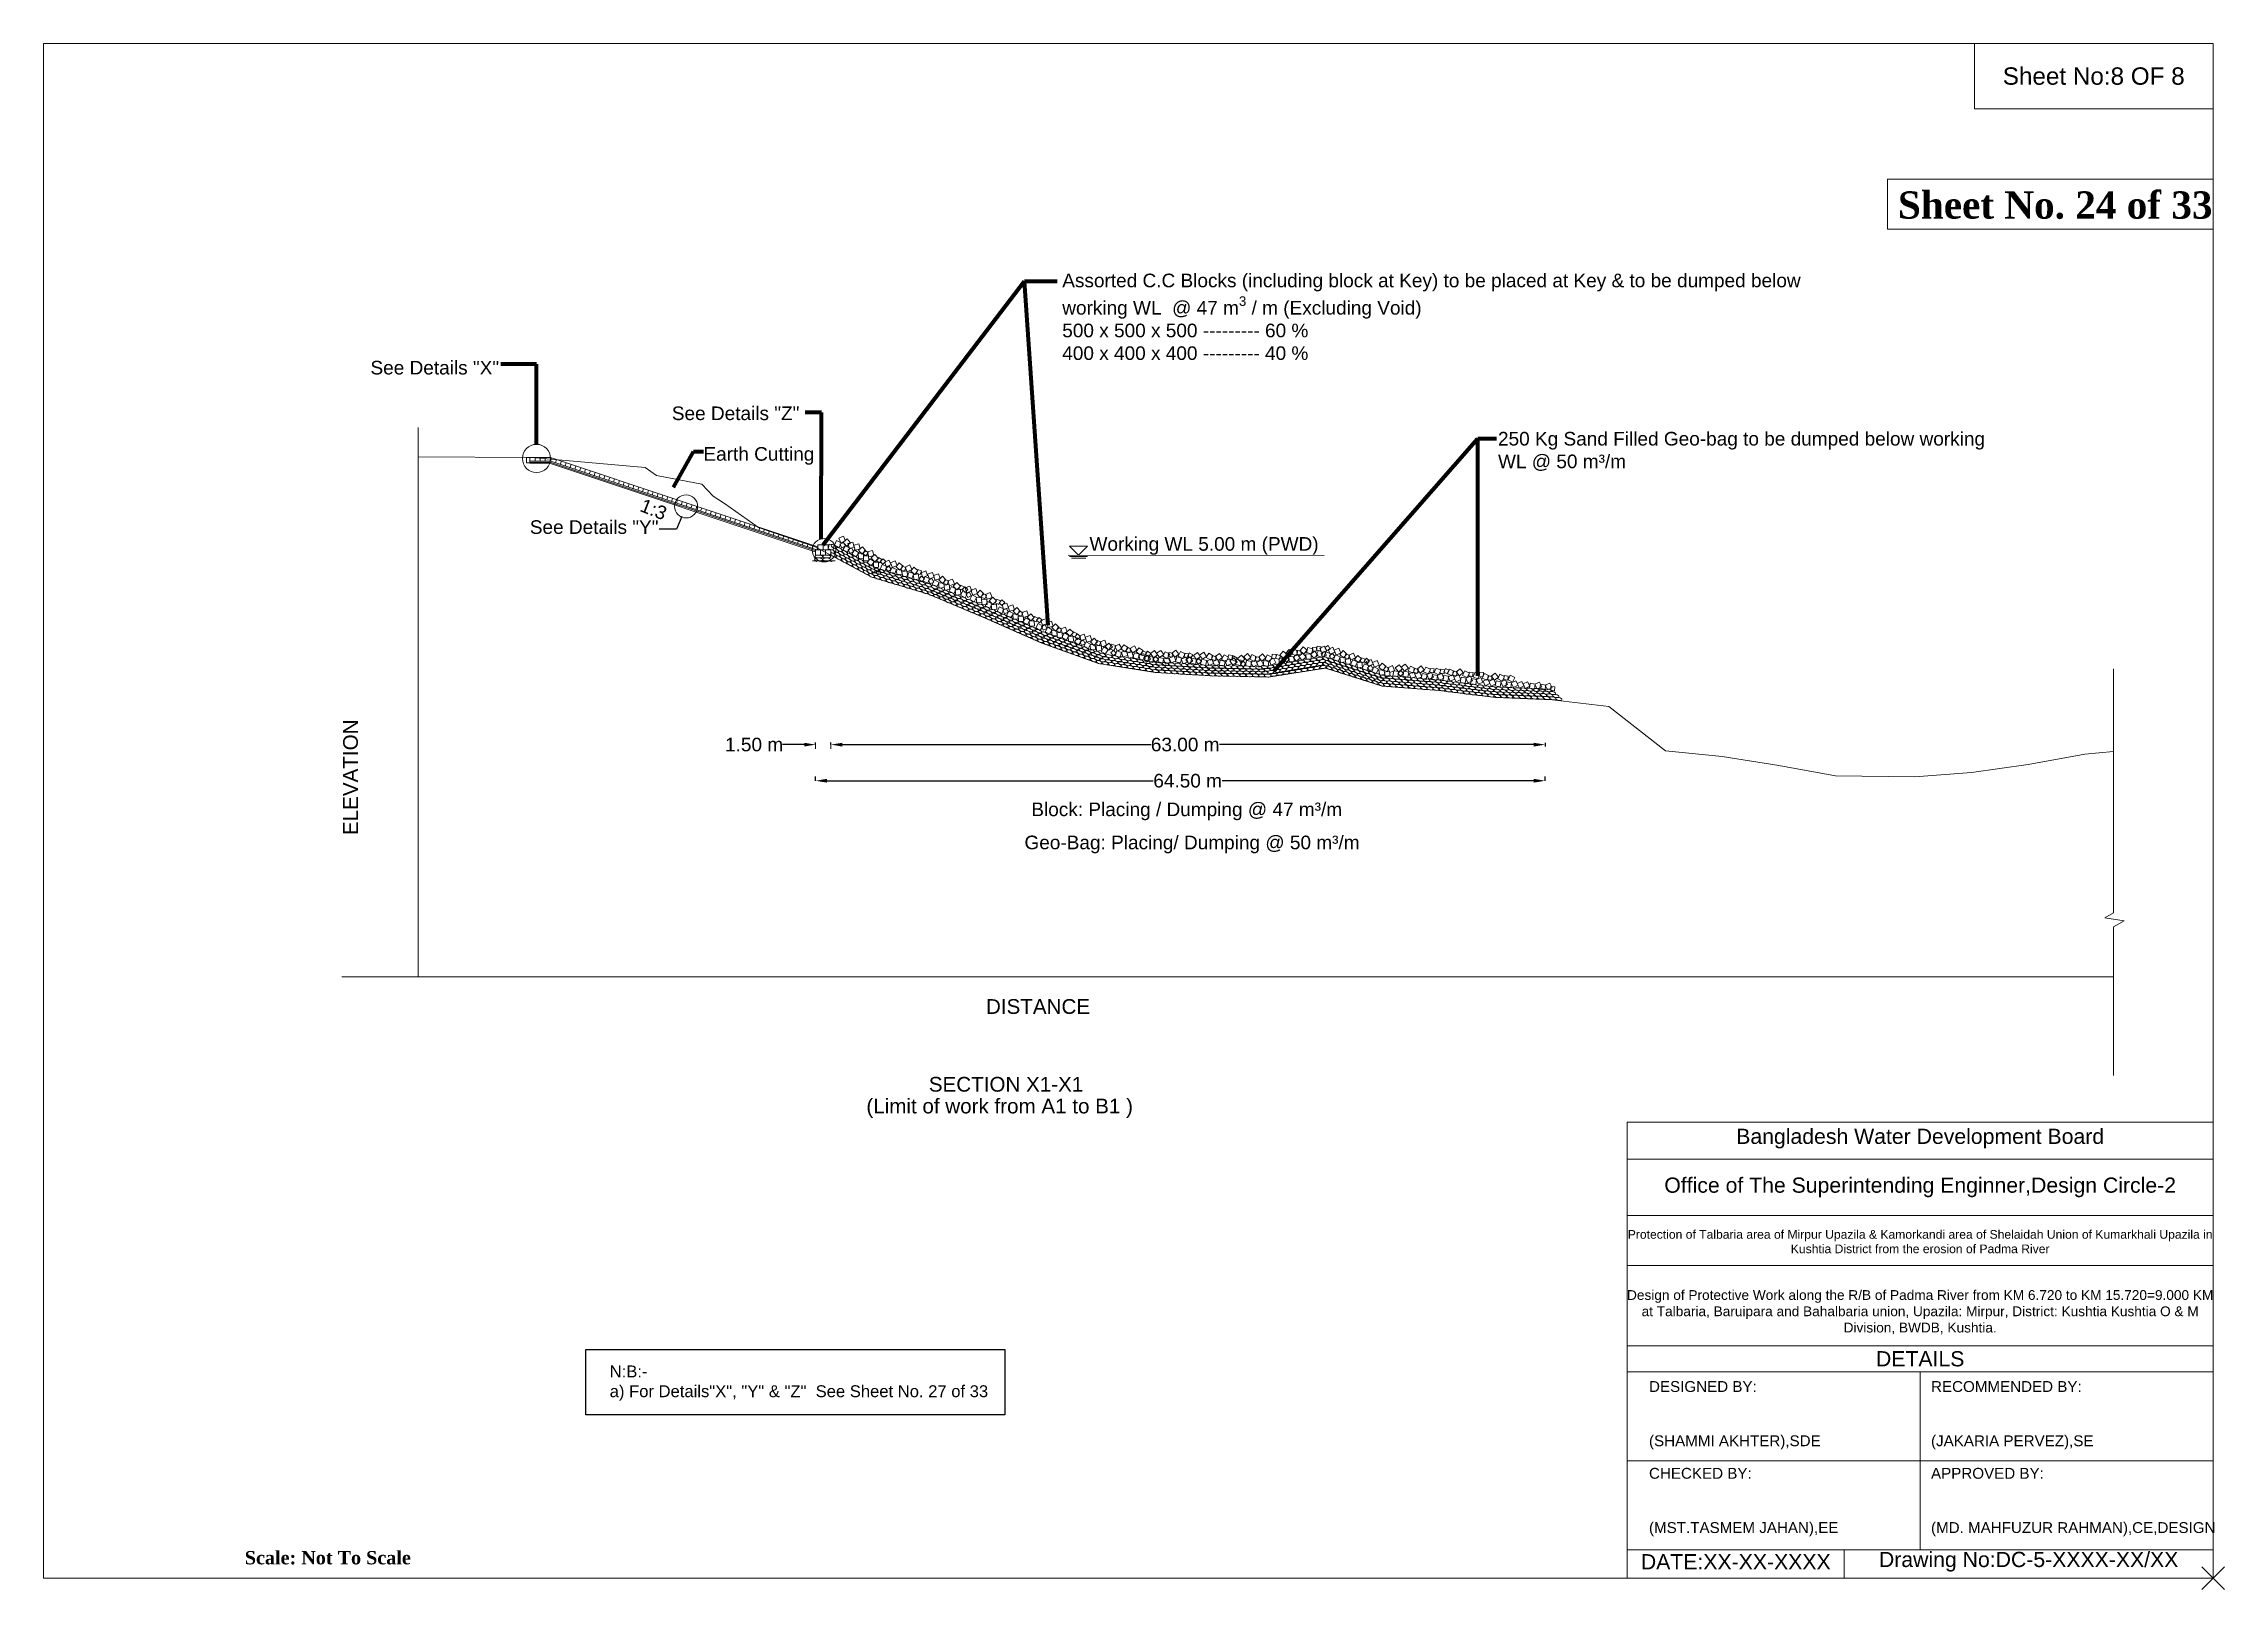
# Model space of a CAD drawing. Header units: inches. Extents: x 15 to 141071, y -30183 to 14738.
# Drawn here: x 69798.5 to 69990.8, y -9239.7 to -9103.4 of the extents above; entities that cross this region are included whole.
import ezdxf

# ---------------------------------------------------------------- set-up
doc = ezdxf.new("R2010")
doc.units = ezdxf.units.IN
doc.header["$MEASUREMENT"] = 0
doc.header["$PDMODE"] = 3
doc.layers.add('Layer1', color=7, linetype='Continuous', lineweight=13)
doc.layers.add('Long Section Labels', color=7, linetype='Continuous', lineweight=9)
doc.layers.add('LINE', color=7, linetype='Continuous')
doc.styles.add('dim', font='isocp.shx')
doc.styles.get("Standard").update_dxf_attribs({"font": 'arial.ttf'})
doc.dimstyles.get("Standard").update_dxf_attribs({"dimtxt": 0.18, "dimasz": 0.18, "dimexe": 0.18, "dimexo": 0.0625, "dimgap": 0.09, "dimtad": 0, "dimtih": 1, "dimtoh": 1, "dimdec": 4, "dimzin": 0, "dimdsep": 46, "dimtxsty": 'Standard', "dimcen": 0.09, "dimadec": 0, "dimazin": 0, "dimtfac": 1, "dimtdec": 4, "dimtofl": 0, "dimtmove": 0, "dimatfit": 3, "dimfxl": 1, "dimtolj": 1, "dimtzin": 0, "dimarcsym": 0})
doc.dimstyles.new('STANDARD$0', dxfattribs={"dimscale": 0, "dimtxt": 8, "dimasz": 8, "dimexe": 4, "dimexo": 0, "dimgap": 2, "dimtad": 1, "dimdec": 0, "dimzin": 0, "dimdsep": 46, "dimtxsty": 'dim', "dimblk": 'DOTSMALL', "dimcen": 1, "dimclrd": 6, "dimclre": 6, "dimclrt": 256, "dimadec": 0, "dimazin": 0, "dimtfac": 1, "dimtdec": 0, "dimtix": 1, "dimtofl": 0, "dimtmove": 1, "dimatfit": 3, "dimldrblk": 'DOTSMALL', "dimfxl": 6, "dimtolj": 1, "dimtzin": 0, "dimarcsym": 0})

msp = doc.modelspace()

# ---------------------------------------------------------------- texts
at = {"color": 0, "lineweight": 20}
msp.add_text('ELEVATION', height=1.3, rotation=90, dxfattribs=at).set_placement((69826.190519, -9173.195776))
msp.add_text('DISTANCE', height=1.3, dxfattribs=at).set_placement((69881.591072, -9188.963565))
at = {"color": 0, "lineweight": 20, "char_height": 1.3, "attachment_point": 1}
for s, insert in [('SECTION X1-X1  ', (69876.550552, -9194.521123)), ('(Limit of work from A1 to B1 )', (69871.042851, -9196.439676))]:
    msp.add_mtext(s, dxfattribs=dict(at, insert=insert))
at = {"color": 0, "linetype": 'ByBlock', "lineweight": 30, "ltscale": 0.5, "insert": (69848.40485, -9219.966362), "char_height": 1.04780933, "width": 46.00178369, "attachment_point": 1}
msp.add_mtext('N:B:-\\Pa) For Details"X", "Y" & "Z"  See Sheet No. 27 of 33', dxfattribs=at)
at = {"layer": 'Layer1', "color": 7, "lineweight": 20, "insert": (69851.421238, -9143.487217), "char_height": 1.1955372, "width": 14.78044575, "attachment_point": 1, "rotation": 338.19859051}
msp.add_mtext('1:3', dxfattribs=at)
at = {"layer": 'LINE', "color": 7, "lineweight": 20, "ltscale": 0.5, "attachment_point": 1}
for s, insert, char_height, width in [('{\\fTimes New Roman|b1|i0|c0|p18;Sheet No. 24 of 33 }', (69962.027281, -9116.436324), 2.40520848, 29.73368888), ('{\\fTimes New Roman|b1|i0|c0|p18;Scale: Not To Scale}', (69816.218907, -9236.326328), 1.17549776, 34.84370937)]:
    msp.add_mtext(s, dxfattribs=dict(at, insert=insert, char_height=char_height, width=width))
at = {"layer": 'LINE', "color": 0, "linetype": 'ByBlock', "lineweight": 20, "ltscale": 0.5, "char_height": 1.2}
for s, insert, attachment_point in [('\\A1;Assorted C.C Blocks (including block at Key) to be placed at Key & to be dumped below\\Pworking WL  @ 47 m{\\H0.7x;\\S3^ ;} / m (Excluding Void) \\P500 x 500 x 500 --------- 60 %\\P400 x 400 x 400 --------- 40 %', (69888.318331, -9123.693239), 1), ('See Details "X"', (69838.649103, -9131.381255), 3), ('See Details "Z"', (69865.135101, -9135.404577), 3), ('250 Kg Sand Filled Geo-bag to be dumped below working \\PWL @ 50 m³/m \\P ', (69926.751886, -9137.646872), 1), ('Earth Cutting', (69856.671952, -9138.986315), 1), ('See Details "Y"', (69852.704826, -9145.43899), 3), ('\\A1;Block: Placing / Dumping @ 47 {\\A0;m³/m\\P} ', (69885.589979, -9170.329376), 1), ('Geo-Bag: {\\A1;Placing}/ Dumping @ 50 m³/m', (69884.986487, -9173.247196), 1)]:
    msp.add_mtext(s, dxfattribs=dict(at, insert=insert, attachment_point=attachment_point))
at = {"layer": 'LINE', "color": 0, "linetype": 'ByBlock', "lineweight": 20, "ltscale": 0.5, "insert": (69890.720783, -9146.923317), "char_height": 1.2, "width": 20.70890489, "attachment_point": 1}
msp.add_mtext('Working WL 5.00 m (PWD)', dxfattribs=at)
at = {"layer": 'Long Section Labels', "attachment_point": 5}
for s, insert, char_height in [('Sheet No:8 OF 8', (69979.295332, -9106.279632), 1.53075536), ('Bangladesh Water Development Board', (69963.987779, -9199.96186), 1.33941094), ('Office of The Superintending Enginner,Design Circle-2', (69963.987779, -9204.267109), 1.33941094)]:
    msp.add_mtext(s, dxfattribs=dict(at, insert=insert, char_height=char_height))
at = {"layer": 'Long Section Labels'}
for s, insert, char_height, width, attachment_point in [('Protection of Talbaria area of Mirpur Upazila & Kamorkandi area of Shelaidah Union of Kumarkhali Upazila in Kushtia District from the erosion of Padma River', (69963.987779, -9209.05072), 0.76537768, 53.57643759, 5), ('Design of Protective Work along the R/B of Padma River from KM 6.720 to KM 15.720=9.000 KM at Talbaria, Baruipara and Bahalbaria union, Upazila: Mirpur, District: Kushtia Kushtia O & M Division, BWDB, Kushtia.', (69963.987779, -9215.269413), 0.86104989, 51.66299339, 5), ('DETAILS', (69963.987779, -9219.383318), 1.3394109, 53.57643759, 5), ('DESIGNED BY:^J^J^J(SHAMMI AKHTER),SDE', (69940.069726, -9224.358273), 0.9567221, 26.78821879, 4), ('RECOMMENDED BY:^J^J^J(JAKARIA PERVEZ),SE', (69964.944501, -9224.358273), 0.9567221, 26.78821879, 4), ('CHECKED BY:^J^J^J(MST.TASMEM JAHAN),EE', (69940.069726, -9232.01205), 0.9567221, 26.78821879, 4), ('APPROVED BY:^J^J^J(MD. MAHFUZUR RAHMAN),CE,DESIGN', (69964.944501, -9232.01205), 0.9567221, 26.78821879, 4), ('Drawing No:DC-5-XXXX-XX/XX', (69973.555, -9237.274022), 1.33941094, 42.09577239, 5), ('DATE:XX-XX-XXXX', (69947.723503, -9237.274022), 1.33941094, 26.78821879, 5)]:
    msp.add_mtext(s, dxfattribs=dict(at, insert=insert, char_height=char_height, width=width, attachment_point=attachment_point))

# ---------------------------------------------------------------- blocks, each defined once
blk = doc.blocks.new('*D79')
at = {"layer": 'Defpoints', "color": 0, "linetype": 'ByBlock', "ltscale": 0.5, "transparency": 16777216}
for p in [(69930.91, -9165.01), (69867.92, -9165.22), (69930.91, -9165.22)]:
    blk.add_point(p, dxfattribs=at)
at = {"layer": 'LINE', "color": 0, "lineweight": -2, "ltscale": 0.5, "transparency": 16777216}
for p, q in [((69867.92, -9165.22), (69867.92, -9165.04)), ((69930.91, -9165.07), (69930.91, -9165.4)), ((69868.92, -9165.22), (69896.13, -9165.22)), ((69929.91, -9165.22), (69902.2, -9165.22))]:
    blk.add_line(p, q, dxfattribs=at)
at = {"layer": 'LINE', "color": 0, "linetype": 'ByBlock', "ltscale": 0.5, "transparency": 16777216}
for points in [[(69868.92, -9165.06), (69868.92, -9165.39), (69867.92, -9165.22)], [(69929.91, -9165.06), (69929.91, -9165.39), (69930.91, -9165.22)]]:
    blk.add_solid(points, dxfattribs=at)
at = {"layer": 'LINE', "color": 0, "linetype": 'ByBlock', "lineweight": 20, "ltscale": 0.5, "transparency": 16777216, "insert": (69899.16, -9165.22), "char_height": 0.85, "attachment_point": 5}
blk.add_mtext('\\A1;{\\H1.412x;63.00 m}', dxfattribs=at)
blk = doc.blocks.new('*D80')
at = {"layer": 'Defpoints', "color": 0, "linetype": 'ByBlock', "ltscale": 0.5, "transparency": 16777216}
for p in [(69866.56, -9165.22), (69867.92, -9165.22), (69867.92, -9165.22)]:
    blk.add_point(p, dxfattribs=at)
at = {"layer": 'LINE', "color": 0, "lineweight": -2, "ltscale": 0.5, "transparency": 16777216}
for p, q in [((69866.56, -9165.22), (69866.56, -9165.04)), ((69867.92, -9165.22), (69867.92, -9165.04)), ((69865.56, -9165.22), (69863.65, -9165.22)), ((69868.92, -9165.22), (69869.92, -9165.22))]:
    blk.add_line(p, q, dxfattribs=at)
at = {"layer": 'LINE', "color": 0, "linetype": 'ByBlock', "ltscale": 0.5, "transparency": 16777216}
for points in [[(69865.56, -9165.06), (69865.56, -9165.39), (69866.56, -9165.22)], [(69868.92, -9165.06), (69868.92, -9165.39), (69867.92, -9165.22)]]:
    blk.add_solid(points, dxfattribs=at)
at = {"layer": 'LINE', "color": 0, "linetype": 'ByBlock', "lineweight": 20, "ltscale": 0.5, "transparency": 16777216, "insert": (69861.14, -9165.22), "char_height": 0.85, "attachment_point": 5}
blk.add_mtext('\\A1;{\\H1.412x;1.50 m}', dxfattribs=at)
blk = doc.blocks.new('*D81')
at = {"layer": 'Defpoints', "color": 0, "linetype": 'ByBlock', "ltscale": 0.5, "transparency": 16777216}
for p in [(69866.56, -9168.42), (69930.91, -9168.41), (69930.91, -9168.42)]:
    blk.add_point(p, dxfattribs=at)
at = {"layer": 'LINE', "color": 0, "lineweight": -2, "ltscale": 0.5, "transparency": 16777216}
for p, q in [((69866.56, -9168.41), (69866.56, -9168.04)), ((69867.56, -9168.41), (69896.35, -9168.41)), ((69929.91, -9168.41), (69902.41, -9168.41)), ((69930.91, -9168.41), (69930.91, -9168.04))]:
    blk.add_line(p, q, dxfattribs=at)
at = {"layer": 'LINE', "color": 0, "linetype": 'ByBlock', "ltscale": 0.5, "transparency": 16777216}
for points in [[(69867.56, -9168.24), (69867.56, -9168.57), (69866.56, -9168.41)], [(69929.91, -9168.24), (69929.91, -9168.57), (69930.91, -9168.41)]]:
    blk.add_solid(points, dxfattribs=at)
at = {"layer": 'LINE', "color": 0, "linetype": 'ByBlock', "lineweight": 20, "ltscale": 0.5, "transparency": 16777216, "insert": (69899.38, -9168.41), "char_height": 0.85, "attachment_point": 5}
blk.add_mtext('\\A1;{\\H1.41176x;64.50 m}', dxfattribs=at)

# ---------------------------------------------------------------- dimensions: what is measured, and where the dimension line sits
at = {"layer": 'LINE', "color": 0, "linetype": 'ByBlock', "lineweight": 20, "ltscale": 0.5}
for base, p1, p2, text, dimstyle, override, picture, middle in [((69867.91787, -9165.223575), (69866.562261, -9165.223575), (69867.91787, -9165.223575), '{\\H1.412x;1.50 m}', 'Standard', {"dimtxt": 0.85, "dimasz": 1, "dimdec": 2, "dimlfac": 1, "dimpost": 'm', "dimfxl": 0.15, "dimfxlon": 1}, '*D80', (69861.140914, -9165.223575)), ((69930.912342, -9165.223575), (69867.91787, -9165.223575), (69930.912342, -9165.007594), '{\\H1.412x;63.00 m}', 'Standard', {"dimtxt": 0.85, "dimasz": 1, "dimdec": 2, "dimlfac": 1, "dimpost": 'm', "dimfxl": 0.15, "dimfxlon": 1}, '*D79', (69899.161803, -9165.223575)), ((69930.912342, -9168.407637), (69866.562261, -9168.423785), (69930.912342, -9168.423785), '{\\H1.41176x;64.50 m}', 'STANDARD$0', {"dimscale": 1, "dimtxt": 0.85, "dimasz": 1, "dimexe": 0.364, "dimexo": 0.219, "dimgap": 0.09, "dimtad": 0, "dimdec": 2, "dimpost": 'm', "dimtxsty": 'Standard', "dimcen": 0.09, "dimclrd": 0, "dimclre": 0, "dimclrt": 0, "dimtix": 0, "dimtmove": 0, "dimfxl": 0.15, "dimfxlon": 1}, '*D81', (69899.379766, -9168.407637))]:
    dim = msp.add_linear_dim(base=base, p1=p1, p2=p2, text=text, dimstyle=dimstyle, override=override, dxfattribs=at)
    dim.commit()
    dim.dimension.update_dxf_attribs({"geometry": picture, "text_midpoint": middle, "dimtype": 160})

# ---------------------------------------------------------------- linework, layer by layer
at = {"color": 0, "lineweight": 20}
for p, q in [((69831.524449, -9185.689464), (69831.524449, -9137.258809)), ((69824.766439, -9185.689464), (69981.041822, -9185.689464))]:
    msp.add_line(p, q, dxfattribs=at)
at = {"color": 0, "linetype": 'Continuous', "lineweight": 20, "ltscale": 0.5}
for p, q in [((69843.173722, -9139.911809), (69841.073722, -9139.911809)), ((69841.524449, -9139.911809), (69843.173722, -9139.911809)), ((69843.169372, -9140.226041), (69843.264077, -9139.941927)), ((69866.764211, -9147.775645), (69843.172705, -9139.911809)), ((69843.616502, -9140.375424), (69843.711207, -9140.09131)), ((69841.073722, -9140.368234), (69841.373722, -9140.368234)), ((69843.173722, -9140.211809), (69841.373722, -9140.217322)), ((69866.539211, -9148.116458), (69843.119923, -9140.310028)), ((69866.666658, -9148.058809), (69843.126096, -9140.211955)), ((69843.130825, -9140.213192), (69843.131243, -9140.211939)), ((69844.043409, -9140.517726), (69844.138114, -9140.233612)), ((69844.470317, -9140.660029), (69844.565022, -9140.375915)), ((69844.897224, -9140.802331), (69844.991929, -9140.518217)), ((69845.324132, -9140.944634), (69845.418837, -9140.66052)), ((69845.751039, -9141.086936), (69845.845744, -9140.802822)), ((69845.751039, -9141.086936), (69845.845744, -9140.802822)), ((69846.177947, -9141.229239), (69846.272651, -9140.945125)), ((69846.604854, -9141.371541), (69846.699559, -9141.087427)), ((69847.031762, -9141.513844), (69847.126466, -9141.22973)), ((69847.458669, -9141.656146), (69847.553374, -9141.372032)), ((69847.885577, -9141.798449), (69847.980281, -9141.514335)), ((69848.312484, -9141.940751), (69848.407189, -9141.656637)), ((69848.739392, -9142.083054), (69848.834096, -9141.79894)), ((69849.166299, -9142.225356), (69849.261004, -9141.941242)), ((69849.593207, -9142.367659), (69849.687911, -9142.083545)), ((69849.593207, -9142.367659), (69849.687911, -9142.083545)), ((69850.020114, -9142.509961), (69850.114819, -9142.225847)), ((69850.447022, -9142.652264), (69850.541726, -9142.36815)), ((69850.873929, -9142.794566), (69850.968634, -9142.510452)), ((69851.300837, -9142.936869), (69851.395541, -9142.652755)), ((69851.300837, -9142.936869), (69851.395541, -9142.652755)), ((69851.727744, -9143.079171), (69851.822449, -9142.795057)), ((69852.154652, -9143.221474), (69852.249356, -9142.93736)), ((69852.581559, -9143.363776), (69852.676264, -9143.079662)), ((69853.008467, -9143.506079), (69853.103171, -9143.221965)), ((69853.435374, -9143.648381), (69853.530079, -9143.364267)), ((69853.862282, -9143.790684), (69853.956986, -9143.50657)), ((69854.289189, -9143.932986), (69854.383894, -9143.648872)), ((69854.716097, -9144.075289), (69854.810801, -9143.791175)), ((69855.143004, -9144.217591), (69855.237709, -9143.933477)), ((69855.569912, -9144.359894), (69855.664616, -9144.07578)), ((69855.996819, -9144.502196), (69856.091524, -9144.218082)), ((69856.423726, -9144.644499), (69856.518431, -9144.360385)), ((69856.850634, -9144.786801), (69856.945339, -9144.502687)), ((69857.277541, -9144.929104), (69857.372246, -9144.64499)), ((69857.704449, -9145.071406), (69857.799154, -9144.787292)), ((69858.131356, -9145.213709), (69858.226061, -9144.929595)), ((69858.558264, -9145.356011), (69858.652969, -9145.071897)), ((69858.985171, -9145.498314), (69859.079876, -9145.2142)), ((69859.412079, -9145.640616), (69859.506783, -9145.356502)), ((69859.838986, -9145.782919), (69859.933691, -9145.498805)), ((69860.265894, -9145.925221), (69860.360598, -9145.641107)), ((69860.692801, -9146.067524), (69860.787506, -9145.78341)), ((69861.119709, -9146.209826), (69861.214413, -9145.925712)), ((69861.546616, -9146.352129), (69861.641321, -9146.068015)), ((69861.973524, -9146.494431), (69862.068228, -9146.210317)), ((69862.400431, -9146.636733), (69862.495136, -9146.35262)), ((69862.827339, -9146.779036), (69862.922043, -9146.494922)), ((69863.254246, -9146.921338), (69863.348951, -9146.637225)), ((69863.681154, -9147.063641), (69863.775858, -9146.779527)), ((69864.108061, -9147.205943), (69864.202766, -9146.92183)), ((69864.534969, -9147.348246), (69864.629673, -9147.064132)), ((69864.961876, -9147.490548), (69865.056581, -9147.206435)), ((69865.388784, -9147.632851), (69865.483488, -9147.348737)), ((69865.815691, -9147.775153), (69865.910396, -9147.49104)), ((69866.242599, -9147.917456), (69866.337303, -9147.633342)), ((69866.669506, -9148.059758), (69866.764211, -9147.775645)), ((69866.562261, -9165.223575), (69866.562261, -9165.578386)), ((69867.91787, -9165.223575), (69867.91787, -9165.578386))]:
    msp.add_line(p, q, dxfattribs=at)
at = {"linetype": 'ByBlock', "lineweight": 20, "ltscale": 0.5}
msp.add_line((69866.279595, -9149.014356), (69868.303498, -9149.014356), dxfattribs=at)
at = {"color": 6, "lineweight": 20}
msp.add_lwpolyline([(69831.524449, -9139.840809), (69841.524449, -9139.911809), (69851.524449, -9140.790809), (69852.524449, -9141.478809), (69856.524449, -9142.262809), (69857.524449, -9143.308809), (69858.524449, -9143.958809), (69861.524449, -9146.068809), (69866.524449, -9147.768809), (69871.524449, -9150.468809), (69876.524449, -9151.968809), (69881.524449, -9154.068809), (69886.524449, -9156.268809), (69891.524449, -9158.068809), (69896.524449, -9158.868809), (69901.524449, -9159.168809), (69906.524449, -9159.268809), (69911.524449, -9158.468809), (69916.524449, -9160.058809), (69921.524449, -9160.458809), (69926.524449, -9161.058809), (69931.524449, -9161.258809), (69936.524449, -9161.868809), (69941.524449, -9165.768809), (69946.524449, -9166.268809), (69951.524449, -9167.068809), (69956.524449, -9167.968809), (69963.524449, -9168.068809), (69968.524449, -9167.668809), (69973.524449, -9166.968809), (69978.524449, -9166.068809), (69981.041822, -9165.817072)], dxfattribs=at)
at = {"linetype": 'ByBlock', "lineweight": 20, "ltscale": 0.5}
for points in [[(69866.496329, -9149.056778), (69866.554369, -9149.014356), (69866.629608, -9149.065372)], [(69866.541007, -9149.056778), (69866.599048, -9149.014356), (69866.674286, -9149.065372)], [(69867.188827, -9149.056778), (69867.246868, -9149.014356), (69867.322106, -9149.065372)], [(69867.233506, -9149.056778), (69867.291546, -9149.014356), (69867.366785, -9149.065372)], [(69867.845299, -9149.056778), (69867.90334, -9149.014356), (69867.978578, -9149.065372)], [(69867.889978, -9149.056778), (69867.948018, -9149.014356), (69868.023257, -9149.065372)]]:
    msp.add_lwpolyline(points, dxfattribs=at)
at = {"color": 0, "lineweight": 20}
for points in [[(69826.930927, -9175.170817, 0, 0, 0), (69826.930927, -9153.184419, 0.785228, 0, 0), (69826.930927, -9151.613962, 0, 0, 0)], [(69879.61603, -9189.703973, 0, 0, 0), (69901.602428, -9189.703973, 0.785228, 0, 0), (69903.172885, -9189.703973, 0, 0, 0)]]:
    msp.add_lwpolyline(points, format="xyseb", dxfattribs=at)
at = {"color": 0, "linetype": 'Continuous', "lineweight": 20, "ltscale": 0.5}
msp.add_lwpolyline([(69981.041822, -9194.410176), (69981.041822, -9181.287934), (69981.990115, -9180.75045), (69980.274918, -9180.50045), (69981.041822, -9180.048186), (69981.041822, -9158.549737)], dxfattribs=at)
at = {"color": 0, "linetype": 'Continuous', "lineweight": -3, "ltscale": 0.5}
msp.add_lwpolyline([(69846.286492, -9218.557978), (69883.256129, -9218.557978), (69883.256129, -9224.324012), (69846.286492, -9224.324012)], close=True, dxfattribs=at)
at = {"color": 7, "lineweight": 20, "ltscale": 0.18}
for centre, radius in [((69841.947459, -9139.990009), 1.244459), ((69867.311052, -9148.077072), 1.036628)]:
    msp.add_circle(centre, radius, dxfattribs=at)
msp.add_point((69989.819275, -9238.709105))
at = {"layer": 'Layer1', "color": 7, "lineweight": 20}
for p, q in [((69841.073722, -9140.368234), (69841.073722, -9139.911809)), ((69841.373722, -9140.217322), (69841.373722, -9139.917322)), ((69841.373722, -9140.368234), (69841.373722, -9139.917322)), ((69841.373722, -9140.417322), (69841.373722, -9139.917322)), ((69841.823722, -9140.215634), (69841.823722, -9139.915634)), ((69842.273722, -9140.213497), (69842.273722, -9139.913497)), ((69842.273722, -9140.211809), (69842.273722, -9139.913497)), ((69842.273722, -9140.211809), (69842.273722, -9139.913497)), ((69842.723722, -9140.211809), (69842.723722, -9139.911809)), ((69843.173722, -9140.211809), (69843.173722, -9139.911809)), ((69843.120937, -9140.310027), (69841.373722, -9140.311809)), ((69843.09996, -9140.410738), (69841.373722, -9140.411809))]:
    msp.add_line(p, q, dxfattribs=at)
at = {"layer": 'LINE', "color": 0, "linetype": 'ByBlock', "lineweight": 20, "ltscale": 0.5}
for p, q in [((69866.539211, -9148.224161), (69843.098945, -9140.410739)), ((69889.756346, -9148.508809), (69888.964346, -9147.716809)), ((69890.548346, -9147.716809), (69888.964346, -9147.716809)), ((69889.756346, -9148.508809), (69890.548346, -9147.716809)), ((69911.429688, -9148.536007), (69888.851844, -9148.508809)), ((69888.964346, -9148.640809), (69890.548346, -9148.640809)), ((69889.122746, -9148.772809), (69890.389946, -9148.772809))]:
    msp.add_line(p, q, dxfattribs=at)
at = {"layer": 'LINE', "color": 7, "lineweight": 20, "ltscale": 0.5}
msp.add_lwpolyline([(69989.819275, -9115.362825), (69961.09199, -9115.362825), (69961.09199, -9119.783486), (69989.819275, -9119.783486)], close=True, dxfattribs=at)
at = {"layer": 'LINE', "color": 0, "linetype": 'ByBlock', "lineweight": 20, "ltscale": 0.5}
for points in [[(69866.769739, -9148.058809), (69867.219739, -9148.058809), (69867.219739, -9147.608809), (69866.769739, -9147.608809), (69866.769739, -9148.058809)], [(69867.219876, -9148.058809), (69867.669876, -9148.058809), (69867.669876, -9147.608809), (69867.219876, -9147.608809), (69867.219876, -9148.058809)], [(69867.667234, -9147.975998), (69868.11009, -9148.055866), (69868.189958, -9147.613011), (69867.747103, -9147.533142), (69867.667234, -9147.975998)], [(69868.230392, -9147.640182), (69868.637958, -9147.830943), (69868.828719, -9147.423376), (69868.421152, -9147.232616), (69868.230392, -9147.640182)], [(69868.791223, -9147.441046), (69869.203956, -9147.261738), (69869.024648, -9146.849005), (69868.611915, -9147.028313), (69868.791223, -9147.441046)], [(69868.712895, -9147.557695), (69868.882435, -9147.863891), (69869.188632, -9147.694352), (69869.019092, -9147.388155), (69868.712895, -9147.557695)], [(69868.958118, -9148.039857), (69869.335169, -9148.285484), (69869.580796, -9147.908432), (69869.203744, -9147.662806), (69868.958118, -9148.039857)], [(69869.003134, -9147.380729), (69869.295656, -9147.722681), (69869.637607, -9147.430159), (69869.345085, -9147.088207), (69869.003134, -9147.380729)], [(69869.541206, -9147.920711), (69869.974877, -9147.80059), (69869.854755, -9147.366918), (69869.421084, -9147.48704), (69869.541206, -9147.920711)], [(69869.447406, -9148.025324), (69869.572681, -9148.352136), (69869.899493, -9148.22686), (69869.774218, -9147.900049), (69869.447406, -9148.025324)], [(69870.049487, -9148.074417), (69870.484937, -9147.96091), (69870.37143, -9147.525461), (69869.93598, -9147.638968), (69870.049487, -9148.074417)], [(69870.361255, -9148.072276), (69870.653777, -9148.414227), (69870.995728, -9148.121705), (69870.703206, -9147.779754), (69870.361255, -9148.072276)], [(69866.544739, -9148.508809), (69866.994739, -9148.508809), (69866.994739, -9148.058809), (69866.544739, -9148.058809), (69866.544739, -9148.508809)], [(69866.99482, -9148.508809), (69867.44482, -9148.508809), (69867.44482, -9148.058809), (69866.99482, -9148.058809), (69866.99482, -9148.508809)], [(69867.44482, -9148.508809), (69867.89482, -9148.508809), (69867.89482, -9148.058809), (69867.44482, -9148.058809), (69867.44482, -9148.508809)], [(69869.752064, -9148.427682), (69870.129115, -9148.673308), (69870.374742, -9148.296257), (69869.99769, -9148.05063), (69869.752064, -9148.427682)], [(69870.340276, -9148.80071), (69870.79008, -9148.787423), (69870.776793, -9148.337619), (69870.326989, -9148.350906), (69870.340276, -9148.80071)], [(69870.73415, -9148.393374), (69871.034998, -9148.572231), (69871.213856, -9148.271383), (69870.913007, -9148.092525), (69870.73415, -9148.393374)], [(69870.798419, -9149.028531), (69871.248223, -9149.015244), (69871.234936, -9148.56544), (69870.785132, -9148.578727), (69870.798419, -9149.028531)], [(69871.111551, -9149.20239), (69871.488602, -9149.448017), (69871.734229, -9149.070965), (69871.357177, -9148.825339), (69871.111551, -9149.20239)], [(69871.265507, -9148.66863), (69871.699178, -9148.548509), (69871.579056, -9148.114838), (69871.145385, -9148.234959), (69871.265507, -9148.66863)], [(69871.462262, -9148.765295), (69871.759955, -9149.102754), (69872.097415, -9148.805061), (69871.799722, -9148.467602), (69871.462262, -9148.765295)], [(69871.672036, -9149.596159), (69872.121839, -9149.582873), (69872.108553, -9149.133069), (69871.658749, -9149.146355), (69871.672036, -9149.596159)], [(69871.92333, -9149.022454), (69872.226866, -9149.196712), (69872.401124, -9148.893175), (69872.097588, -9148.718917), (69871.92333, -9149.022454)], [(69872.268326, -9149.763051), (69872.682301, -9149.939471), (69872.858722, -9149.525495), (69872.444746, -9149.349075), (69872.268326, -9149.763051)], [(69872.268999, -9149.065049), (69872.505741, -9149.322834), (69872.763526, -9149.086092), (69872.526784, -9148.828307), (69872.268999, -9149.065049)], [(69872.821865, -9149.544463), (69873.228089, -9149.35086), (69873.034487, -9148.944636), (69872.628263, -9149.138239), (69872.821865, -9149.544463)], [(69872.747657, -9149.663774), (69872.927779, -9149.963867), (69873.227872, -9149.783745), (69873.04775, -9149.483652), (69872.747657, -9149.663774)], [(69873.117555, -9150.007116), (69873.53153, -9150.183536), (69873.707951, -9149.769561), (69873.293975, -9149.59314), (69873.117555, -9150.007116)], [(69873.349116, -9149.607571), (69873.75824, -9149.420174), (69873.570842, -9149.01105), (69873.161718, -9149.198448), (69873.349116, -9149.607571)], [(69873.655775, -9149.551325), (69874.003232, -9149.837285), (69874.289193, -9149.489828), (69873.941736, -9149.203867), (69873.655775, -9149.551325)], [(69873.761606, -9150.272335), (69874.202269, -9150.181142), (69874.111077, -9149.740479), (69873.670414, -9149.831672), (69873.761606, -9150.272335)], [(69874.078763, -9149.802792), (69874.406099, -9149.92669), (69874.529998, -9149.599354), (69874.202661, -9149.475455), (69874.078763, -9149.802792)], [(69874.649845, -9149.981597), (69875.056069, -9149.787995), (69874.862466, -9149.381771), (69874.456242, -9149.575373), (69874.649845, -9149.981597)], [(69874.96173, -9149.93389), (69875.313499, -9150.214529), (69875.594138, -9149.86276), (69875.242369, -9149.582121), (69874.96173, -9149.93389)], [(69875.470252, -9150.10505), (69875.799436, -9150.223952), (69875.918338, -9149.894768), (69875.589154, -9149.775866), (69875.470252, -9150.10505)], [(69874.25235, -9150.417139), (69874.693013, -9150.325947), (69874.60182, -9149.885283), (69874.161157, -9149.976476), (69874.25235, -9150.417139)], [(69874.648575, -9150.39868), (69875.062551, -9150.575101), (69875.238971, -9150.161125), (69874.824996, -9149.984705), (69874.648575, -9150.39868)], [(69875.268922, -9150.68914), (69875.709585, -9150.597948), (69875.618393, -9150.157284), (69875.17773, -9150.248477), (69875.268922, -9150.68914)], [(69875.671975, -9150.651903), (69875.949885, -9150.864662), (69876.162644, -9150.586752), (69875.884734, -9150.373993), (69875.671975, -9150.651903)], [(69876.023689, -9150.480373), (69876.445241, -9150.322911), (69876.287779, -9149.901359), (69875.866228, -9150.058821), (69876.023689, -9150.480373)], [(69876.027125, -9150.784088), (69876.42415, -9150.995917), (69876.635979, -9150.598893), (69876.238955, -9150.387063), (69876.027125, -9150.784088)], [(69876.59761, -9150.614576), (69877.019162, -9150.457114), (69876.8617, -9150.035563), (69876.440149, -9150.193024), (69876.59761, -9150.614576)], [(69876.513285, -9150.726966), (69876.666567, -9151.041615), (69876.981217, -9150.888333), (69876.827935, -9150.573683), (69876.513285, -9150.726966)], [(69876.851851, -9151.10124), (69877.248876, -9151.313069), (69877.460705, -9150.916045), (69877.063681, -9150.704215), (69876.851851, -9151.10124)], [(69877.117354, -9150.723397), (69877.541253, -9150.57237), (69877.390227, -9150.148471), (69876.966327, -9150.299498), (69877.117354, -9150.723397)], [(69877.470336, -9151.421582), (69877.917271, -9151.369143), (69877.864832, -9150.922209), (69877.417898, -9150.974648), (69877.470336, -9151.421582)], [(69877.427748, -9150.694092), (69877.74896, -9151.009247), (69878.064116, -9150.688035), (69877.742904, -9150.37288), (69877.427748, -9150.694092)], [(69877.82721, -9150.981468), (69878.142502, -9151.133424), (69878.294459, -9150.818132), (69877.979166, -9150.666175), (69877.82721, -9150.981468)], [(69877.946592, -9151.608606), (69878.393526, -9151.556167), (69878.341087, -9151.109233), (69877.894153, -9151.161672), (69877.946592, -9151.608606)], [(69878.380535, -9151.209366), (69878.802087, -9151.051905), (69878.644626, -9150.630353), (69878.223074, -9150.787814), (69878.380535, -9151.209366)], [(69878.347557, -9151.689065), (69878.744582, -9151.900895), (69878.956411, -9151.50387), (69878.559387, -9151.292041), (69878.347557, -9151.689065)], [(69878.700029, -9151.253337), (69879.026001, -9151.563567), (69879.336231, -9151.237595), (69879.010259, -9150.927366), (69878.700029, -9151.253337)], [(69878.940229, -9152.032486), (69879.387163, -9151.980047), (69879.334724, -9151.533113), (69878.88779, -9151.585552), (69878.940229, -9152.032486)], [(69879.191699, -9151.468166), (69879.509267, -9151.615306), (69879.656407, -9151.297738), (69879.338838, -9151.150598), (69879.191699, -9151.468166)], [(69879.345817, -9152.056751), (69879.742842, -9152.26858), (69879.954671, -9151.871556), (69879.557647, -9151.659727), (69879.345817, -9152.056751)], [(69879.498419, -9151.557176), (69879.756728, -9151.793347), (69879.992898, -9151.535038), (69879.734589, -9151.298867), (69879.498419, -9151.557176)], [(69879.911663, -9151.822925), (69880.333215, -9151.665463), (69880.175754, -9151.243912), (69879.754202, -9151.401373), (69879.911663, -9151.822925)], [(69880.41961, -9152.039313), (69880.84351, -9151.888286), (69880.692483, -9151.464386), (69880.268583, -9151.615413), (69880.41961, -9152.039313)], [(69880.77135, -9151.933304), (69881.092562, -9152.248459), (69881.407717, -9151.927247), (69881.086505, -9151.612092), (69880.77135, -9151.933304)], [(69879.827338, -9151.935314), (69879.980621, -9152.249964), (69880.29527, -9152.096682), (69880.141988, -9151.782032), (69879.827338, -9151.935314)], [(69880.154108, -9152.417155), (69880.551132, -9152.628985), (69880.762961, -9152.23196), (69880.365937, -9152.020131), (69880.154108, -9152.417155)], [(69880.782915, -9152.718395), (69881.229849, -9152.665956), (69881.17741, -9152.219022), (69880.730476, -9152.271461), (69880.782915, -9152.718395)], [(69881.170812, -9152.22068), (69881.486104, -9152.372636), (69881.63806, -9152.057344), (69881.322768, -9151.905388), (69881.170812, -9152.22068)], [(69881.259171, -9152.905419), (69881.706105, -9152.85298), (69881.653666, -9152.406046), (69881.206732, -9152.458485), (69881.259171, -9152.905419)], [(69881.522563, -9152.98734), (69881.919588, -9153.19917), (69882.131417, -9152.802146), (69881.734393, -9152.590316), (69881.522563, -9152.98734)], [(69881.704911, -9152.398612), (69882.126462, -9152.241151), (69881.969001, -9151.819599), (69881.547449, -9151.97706), (69881.704911, -9152.398612)], [(69881.875035, -9152.551612), (69882.201007, -9152.861842), (69882.511237, -9152.535871), (69882.185265, -9152.225641), (69881.875035, -9152.551612)], [(69882.115234, -9153.330761), (69882.562169, -9153.278322), (69882.50973, -9152.831388), (69882.062796, -9152.883827), (69882.115234, -9153.330761)], [(69882.397728, -9152.708841), (69882.715296, -9152.85598), (69882.862436, -9152.538412), (69882.544868, -9152.391272), (69882.397728, -9152.708841)], [(69882.571545, -9153.455682), (69882.960934, -9153.681238), (69883.186491, -9153.291849), (69882.797101, -9153.066292), (69882.571545, -9153.455682)], [(69882.745793, -9152.721147), (69883.004102, -9152.957317), (69883.240273, -9152.699009), (69882.981964, -9152.462838), (69882.745793, -9152.721147)], [(69883.147598, -9153.306183), (69883.574388, -9153.16353), (69883.431734, -9152.736739), (69883.004944, -9152.879393), (69883.147598, -9153.306183)], [(69883.084918, -9153.371559), (69883.227126, -9153.691367), (69883.546933, -9153.549159), (69883.404726, -9153.229351), (69883.084918, -9153.371559)], [(69883.392536, -9153.829671), (69883.781925, -9154.055228), (69884.007482, -9153.665838), (69883.618092, -9153.440282), (69883.392536, -9153.829671)], [(69883.671063, -9153.461325), (69884.099975, -9153.325184), (69883.963834, -9152.896272), (69883.534922, -9153.032413), (69883.671063, -9153.461325)], [(69883.982291, -9153.44287), (69884.292309, -9153.769043), (69884.618482, -9153.459026), (69884.308464, -9153.132852), (69883.982291, -9153.44287)], [(69884.37148, -9153.744012), (69884.681277, -9153.906879), (69884.844144, -9153.597082), (69884.534347, -9153.434215), (69884.37148, -9153.744012)], [(69884.904624, -9154.0033), (69885.331414, -9153.860647), (69885.188761, -9153.433856), (69884.76197, -9153.57651), (69884.904624, -9154.0033)], [(69883.999464, -9154.171403), (69884.447956, -9154.134594), (69884.411147, -9153.686102), (69883.962655, -9153.722911), (69883.999464, -9154.171403)], [(69884.468903, -9154.374935), (69884.917395, -9154.338125), (69884.880585, -9153.889633), (69884.432093, -9153.926443), (69884.468903, -9154.374935)], [(69884.852534, -9154.417119), (69885.241924, -9154.642676), (69885.46748, -9154.253286), (69885.07809, -9154.02773), (69884.852534, -9154.417119)], [(69885.219998, -9153.993958), (69885.534944, -9154.315375), (69885.856361, -9154.000429), (69885.541415, -9153.679012), (69885.219998, -9153.993958)], [(69885.432859, -9154.781015), (69885.881351, -9154.744206), (69885.844542, -9154.295714), (69885.39605, -9154.332523), (69885.432859, -9154.781015)], [(69885.70387, -9154.225815), (69886.01611, -9154.383948), (69886.174243, -9154.071708), (69885.862003, -9153.913575), (69885.70387, -9154.225815)], [(69885.978987, -9154.928306), (69886.368377, -9155.153862), (69886.593933, -9154.764473), (69886.204543, -9154.538916), (69885.978987, -9154.928306)], [(69886.051294, -9154.250261), (69886.301203, -9154.495302), (69886.546245, -9154.245393), (69886.296336, -9154.000352), (69886.051294, -9154.250261)], [(69886.584611, -9154.694339), (69887.011401, -9154.551685), (69886.868748, -9154.124895), (69886.441958, -9154.267548), (69886.584611, -9154.694339)], [(69886.496415, -9154.803717), (69886.638623, -9155.123525), (69886.95843, -9154.981317), (69886.816223, -9154.661509), (69886.496415, -9154.803717)], [(69886.809816, -9155.268166), (69887.199206, -9155.493722), (69887.424762, -9155.104333), (69887.035373, -9154.878776), (69886.809816, -9155.268166)], [(69887.088344, -9154.89982), (69887.517256, -9154.763679), (69887.381115, -9154.334767), (69886.952203, -9154.470908), (69887.088344, -9154.89982)], [(69887.416745, -9155.609898), (69887.865237, -9155.573089), (69887.828428, -9155.124597), (69887.379936, -9155.161406), (69887.416745, -9155.609898)], [(69887.399572, -9154.881365), (69887.709589, -9155.207538), (69888.035763, -9154.897521), (69887.725745, -9154.571347), (69887.399572, -9154.881365)], [(69887.788761, -9155.182507), (69888.098558, -9155.345374), (69888.261425, -9155.035577), (69887.951628, -9154.87271), (69887.788761, -9155.182507)], [(69887.886183, -9155.81343), (69888.334675, -9155.77662), (69888.297866, -9155.328128), (69887.849374, -9155.364938), (69887.886183, -9155.81343)], [(69888.333795, -9155.429577), (69888.760586, -9155.286924), (69888.617932, -9154.860133), (69888.191142, -9155.002787), (69888.333795, -9155.429577)], [(69888.293602, -9155.764809), (69888.682992, -9155.990365), (69888.908548, -9155.600976), (69888.519158, -9155.375419), (69888.293602, -9155.764809)], [(69888.661066, -9155.341647), (69888.976012, -9155.663064), (69889.297429, -9155.348118), (69888.982483, -9155.026701), (69888.661066, -9155.341647)], [(69889.144938, -9155.573505), (69889.457178, -9155.731638), (69889.615312, -9155.419398), (69889.303071, -9155.261265), (69889.144938, -9155.573505)], [(69889.425891, -9155.712703), (69889.6758, -9155.957745), (69889.920842, -9155.707836), (69889.670933, -9155.462794), (69889.425891, -9155.712703)], [(69889.972981, -9156.045579), (69890.399772, -9155.902925), (69890.257118, -9155.476135), (69889.830328, -9155.618788), (69889.972981, -9156.045579)], [(69888.873927, -9156.128705), (69889.322419, -9156.091895), (69889.28561, -9155.643403), (69888.837118, -9155.680213), (69888.873927, -9156.128705)], [(69889.396928, -9156.195078), (69889.786318, -9156.420634), (69890.011874, -9156.031244), (69889.622485, -9155.805688), (69889.396928, -9156.195078)], [(69889.884785, -9156.154957), (69890.026993, -9156.474765), (69890.346801, -9156.332557), (69890.204593, -9156.012749), (69889.884785, -9156.154957)], [(69890.210083, -9156.540819), (69890.599473, -9156.766375), (69890.825029, -9156.376985), (69890.43564, -9156.151429), (69890.210083, -9156.540819)], [(69890.488611, -9156.172472), (69890.917523, -9156.036331), (69890.781382, -9155.607419), (69890.35247, -9155.74356), (69890.488611, -9156.172472)], [(69890.817012, -9156.882551), (69891.265504, -9156.845741), (69891.228695, -9156.397249), (69890.780203, -9156.434059), (69890.817012, -9156.882551)], [(69890.799839, -9156.154017), (69891.109856, -9156.480191), (69891.43603, -9156.170173), (69891.126012, -9155.844), (69890.799839, -9156.154017)], [(69891.255499, -9156.340406), (69891.565296, -9156.503274), (69891.728163, -9156.193477), (69891.418366, -9156.030609), (69891.255499, -9156.340406)], [(69891.352922, -9156.971329), (69891.801414, -9156.93452), (69891.764605, -9156.486028), (69891.316113, -9156.522837), (69891.352922, -9156.971329)], [(69891.800534, -9156.587477), (69892.227324, -9156.444823), (69892.08467, -9156.018033), (69891.65788, -9156.160686), (69891.800534, -9156.587477)], [(69891.748444, -9157.001296), (69892.137833, -9157.226852), (69892.36339, -9156.837463), (69891.974, -9156.611906), (69891.748444, -9157.001296)], [(69892.115907, -9156.578134), (69892.430854, -9156.899551), (69892.752271, -9156.584605), (69892.437325, -9156.263188), (69892.115907, -9156.578134)], [(69892.48045, -9156.781587), (69892.908226, -9156.921255), (69893.047895, -9156.493479), (69892.620119, -9156.35381), (69892.48045, -9156.781587)], [(69892.596265, -9157.106305), (69892.801857, -9157.389557), (69893.085109, -9157.183965), (69892.879517, -9156.900713), (69892.596265, -9157.106305)], [(69893.182088, -9156.969385), (69893.573322, -9156.747043), (69893.35098, -9156.355809), (69892.959746, -9156.57815), (69893.182088, -9156.969385)], [(69892.986231, -9157.387591), (69893.414007, -9157.527259), (69893.553676, -9157.099483), (69893.125899, -9156.959814), (69892.986231, -9157.387591)], [(69893.49424, -9156.785111), (69893.865298, -9157.0397), (69894.119887, -9156.668642), (69893.748829, -9156.414052), (69893.49424, -9156.785111)], [(69893.662508, -9157.494153), (69894.093546, -9157.364901), (69893.964295, -9156.933863), (69893.533256, -9157.063115), (69893.662508, -9157.494153)], [(69893.937535, -9156.998755), (69894.274424, -9157.093653), (69894.369322, -9156.756764), (69894.032432, -9156.661866), (69893.937535, -9156.998755)], [(69894.164005, -9157.595635), (69894.595043, -9157.466384), (69894.465791, -9157.035345), (69894.034753, -9157.164597), (69894.164005, -9157.595635)], [(69894.522028, -9157.127107), (69894.909832, -9156.898836), (69894.681561, -9156.511032), (69894.293757, -9156.739302), (69894.522028, -9157.127107)], [(69894.557114, -9157.542714), (69894.98489, -9157.682382), (69895.124559, -9157.254606), (69894.696783, -9157.114937), (69894.557114, -9157.542714)], [(69894.828568, -9157.052399), (69895.203458, -9157.301311), (69895.45237, -9156.926421), (69895.07748, -9156.677509), (69894.828568, -9157.052399)], [(69895.200415, -9157.778001), (69895.631454, -9157.648749), (69895.502202, -9157.217711), (69895.071164, -9157.346963), (69895.200415, -9157.778001)], [(69895.302091, -9157.328109), (69895.640386, -9157.417868), (69895.730145, -9157.079574), (69895.39185, -9156.989815), (69895.302091, -9157.328109)], [(69895.75025, -9157.954462), (69896.116684, -9157.69326), (69895.855482, -9157.326827), (69895.489048, -9157.588028), (69895.75025, -9157.954462)], [(69895.647006, -9157.279787), (69895.942401, -9157.467515), (69896.130129, -9157.17212), (69895.834734, -9156.984392), (69895.647006, -9157.279787)], [(69895.856781, -9157.874018), (69896.295102, -9157.975872), (69896.396957, -9157.537551), (69895.958635, -9157.435697), (69895.856781, -9157.874018)], [(69896.363954, -9157.56263), (69896.730388, -9157.301428), (69896.469186, -9156.934995), (69896.102752, -9157.196196), (69896.363954, -9157.56263)], [(69896.311591, -9157.693015), (69896.541087, -9157.957271), (69896.805343, -9157.727774), (69896.575847, -9157.463518), (69896.311591, -9157.693015)], [(69896.894153, -9157.533224), (69897.26452, -9157.27763), (69897.008926, -9156.907263), (69896.638559, -9157.162857), (69896.894153, -9157.533224)], [(69897.186386, -9157.424581), (69897.578221, -9157.645862), (69897.799502, -9157.254026), (69897.407667, -9157.032746), (69897.186386, -9157.424581)], [(69897.651327, -9157.434248), (69897.995205, -9157.499423), (69898.06038, -9157.155545), (69897.716502, -9157.09037), (69897.651327, -9157.434248)], [(69897.928957, -9158.009119), (69898.34709, -9157.842792), (69898.180762, -9157.424659), (69897.762629, -9157.590986), (69897.928957, -9158.009119)], [(69898.244782, -9157.51117), (69898.611216, -9157.249969), (69898.350015, -9156.883535), (69897.983581, -9157.144736), (69898.244782, -9157.51117)], [(69898.315957, -9157.922137), (69898.754279, -9158.023991), (69898.856133, -9157.58567), (69898.417811, -9157.483816), (69898.315957, -9157.922137)], [(69898.543644, -9157.41003), (69898.938802, -9157.625321), (69899.154094, -9157.230163), (69898.758936, -9157.014872), (69898.543644, -9157.41003)], [(69898.977318, -9158.100462), (69899.395451, -9157.934135), (69899.229124, -9157.516002), (69898.810991, -9157.682329), (69898.977318, -9158.100462)], [(69899.074162, -9157.490285), (69899.418993, -9157.550219), (69899.478926, -9157.205388), (69899.134096, -9157.145455), (69899.074162, -9157.490285)], [(69899.472543, -9158.105327), (69899.838977, -9157.844125), (69899.577775, -9157.477692), (69899.211342, -9157.738893), (69899.472543, -9158.105327)], [(69899.356847, -9157.447518), (69899.66748, -9157.608786), (69899.828748, -9157.298154), (69899.518115, -9157.136886), (69899.356847, -9157.447518)], [(69900.146929, -9157.726147), (69900.513363, -9157.464945), (69900.252161, -9157.098512), (69899.885728, -9157.359713), (69900.146929, -9157.726147)], [(69900.677128, -9157.696741), (69901.047495, -9157.441147), (69900.791901, -9157.07078), (69900.421534, -9157.326374), (69900.677128, -9157.696741)], [(69901.026068, -9157.552666), (69901.417903, -9157.773946), (69901.639184, -9157.382111), (69901.247348, -9157.16083), (69901.026068, -9157.552666)], [(69901.486296, -9157.726861), (69901.830174, -9157.792036), (69901.895349, -9157.448158), (69901.551471, -9157.382983), (69901.486296, -9157.726861)], [(69902.079752, -9157.803783), (69902.446185, -9157.542581), (69902.184984, -9157.176148), (69901.81855, -9157.437349), (69902.079752, -9157.803783)], [(69902.378614, -9157.702642), (69902.773771, -9157.917934), (69902.989063, -9157.522776), (69902.593905, -9157.307485), (69902.378614, -9157.702642)], [(69902.925701, -9157.643647), (69903.270531, -9157.70358), (69903.330464, -9157.35875), (69902.985634, -9157.298817), (69902.925701, -9157.643647)], [(69903.248522, -9157.704699), (69903.559155, -9157.865967), (69903.720423, -9157.555334), (69903.40979, -9157.394066), (69903.248522, -9157.704699)], [(69904.067393, -9157.979855), (69904.409668, -9157.687711), (69904.117523, -9157.345436), (69903.775249, -9157.637581), (69904.067393, -9157.979855)], [(69904.612122, -9157.817162), (69904.958803, -9157.530261), (69904.671902, -9157.18358), (69904.325221, -9157.470481), (69904.612122, -9157.817162)], [(69904.863919, -9157.69861), (69905.273549, -9157.884898), (69905.459837, -9157.475268), (69905.050207, -9157.28898), (69904.863919, -9157.69861)], [(69905.337579, -9157.832031), (69905.685829, -9157.866987), (69905.720784, -9157.518737), (69905.372534, -9157.483781), (69905.337579, -9157.832031)], [(69905.93548, -9157.856937), (69906.277754, -9157.564793), (69905.98561, -9157.222519), (69905.643335, -9157.514663), (69905.93548, -9157.856937)], [(69906.22439, -9157.730134), (69906.636808, -9157.910166), (69906.81684, -9157.497748), (69906.404422, -9157.317716), (69906.22439, -9157.730134)], [(69906.799667, -9157.593249), (69907.148409, -9157.622901), (69907.17806, -9157.274159), (69906.829319, -9157.244508), (69906.799667, -9157.593249)], [(69907.121605, -9157.58904), (69907.445111, -9157.722621), (69907.578692, -9157.399115), (69907.255186, -9157.265534), (69907.121605, -9157.58904)], [(69907.868989, -9157.625304), (69908.155333, -9157.278163), (69907.808191, -9156.991819), (69907.521847, -9157.33896), (69907.868989, -9157.625304)], [(69907.852156, -9157.764799), (69908.142227, -9157.960653), (69908.338081, -9157.670581), (69908.04801, -9157.474728), (69907.852156, -9157.764799)], [(69908.373511, -9157.459674), (69908.665105, -9157.116931), (69908.322362, -9156.825337), (69908.030768, -9157.16808), (69908.373511, -9157.459674)], [(69908.3325, -9157.919647), (69908.782248, -9157.904584), (69908.767185, -9157.454836), (69908.317438, -9157.469899), (69908.3325, -9157.919647)], [(69908.552491, -9157.259283), (69908.988246, -9157.37161), (69909.100573, -9156.935854), (69908.664817, -9156.823528), (69908.552491, -9157.259283)], [(69908.953118, -9157.868014), (69909.313955, -9157.599133), (69909.045074, -9157.238296), (69908.684237, -9157.507177), (69908.953118, -9157.868014)], [(69909.042122, -9157.308427), (69909.391152, -9157.282379), (69909.365104, -9156.93335), (69909.016074, -9156.959398), (69909.042122, -9157.308427)], [(69909.45908, -9157.791854), (69909.819917, -9157.522973), (69909.551036, -9157.162136), (69909.190199, -9157.431017), (69909.45908, -9157.791854)], [(69909.635265, -9157.22913), (69909.921609, -9156.881989), (69909.574468, -9156.595645), (69909.288124, -9156.942786), (69909.635265, -9157.22913)], [(69909.825652, -9157.694212), (69910.275399, -9157.679149), (69910.260337, -9157.229401), (69909.810589, -9157.244464), (69909.825652, -9157.694212)], [(69909.868769, -9157.100696), (69910.306183, -9157.206377), (69910.411864, -9156.768963), (69909.97445, -9156.663282), (69909.868769, -9157.100696)], [(69910.49536, -9157.608748), (69910.856197, -9157.339868), (69910.587316, -9156.979031), (69910.226479, -9157.247911), (69910.49536, -9157.608748)], [(69910.430979, -9156.994298), (69910.779572, -9156.96294), (69910.748214, -9156.614348), (69910.399622, -9156.645705), (69910.430979, -9156.994298)], [(69910.720203, -9157.328298), (69911.127769, -9157.519058), (69911.31853, -9157.111492), (69910.910963, -9156.920731), (69910.720203, -9157.328298)], [(69910.732887, -9156.878343), (69911.074674, -9156.953719), (69911.150049, -9156.611931), (69910.808262, -9156.536556), (69910.732887, -9156.878343)], [(69911.213494, -9157.120879), (69911.626228, -9156.941571), (69911.44692, -9156.528838), (69911.034187, -9156.708146), (69911.213494, -9157.120879)], [(69911.140846, -9157.190107), (69911.310386, -9157.496304), (69911.616583, -9157.326764), (69911.447043, -9157.020567), (69911.140846, -9157.190107)], [(69911.397509, -9157.433128), (69911.805075, -9157.623889), (69911.995836, -9157.216322), (69911.588269, -9157.025562), (69911.397509, -9157.433128)], [(69911.477259, -9156.659526), (69911.646799, -9156.965723), (69911.952996, -9156.796183), (69911.783456, -9156.489987), (69911.477259, -9156.659526)], [(69911.95834, -9157.233992), (69912.371073, -9157.054684), (69912.191765, -9156.641951), (69911.779032, -9156.821259), (69911.95834, -9157.233992)], [(69911.880012, -9157.350641), (69912.049552, -9157.656837), (69912.355749, -9157.487298), (69912.186209, -9157.181101), (69911.880012, -9157.350641)], [(69912.237703, -9157.706683), (69912.645269, -9157.897443), (69912.83603, -9157.489877), (69912.428463, -9157.299116), (69912.237703, -9157.706683)], [(69912.483067, -9157.315463), (69912.898481, -9157.142458), (69912.725476, -9156.727043), (69912.310062, -9156.900048), (69912.483067, -9157.315463)], [(69912.791502, -9157.269953), (69913.128768, -9157.567865), (69913.42668, -9157.230599), (69913.089415, -9156.932687), (69912.791502, -9157.269953)], [(69912.872106, -9157.994217), (69913.315683, -9157.918459), (69913.239925, -9157.474882), (69912.796348, -9157.55064), (69912.872106, -9157.994217)], [(69913.205456, -9157.536029), (69913.528269, -9157.671276), (69913.663516, -9157.348463), (69913.340703, -9157.213216), (69913.205456, -9157.536029)], [(69913.76995, -9157.734656), (69914.182684, -9157.555348), (69914.003376, -9157.142615), (69913.590643, -9157.321923), (69913.76995, -9157.734656)], [(69914.08331, -9157.697862), (69914.425071, -9157.990607), (69914.717816, -9157.648846), (69914.376055, -9157.356101), (69914.08331, -9157.697862)], [(69896.73549, -9157.966909), (69897.173811, -9158.068763), (69897.275666, -9157.630441), (69896.837344, -9157.528587), (69896.73549, -9157.966909)], [(69897.415811, -9158.11626), (69897.833944, -9157.949932), (69897.667617, -9157.531799), (69897.249484, -9157.698127), (69897.415811, -9158.11626)], [(69899.639756, -9158.037535), (69900.078078, -9158.139389), (69900.179932, -9157.701068), (69899.74161, -9157.599214), (69899.639756, -9158.037535)], [(69900.094566, -9157.856532), (69900.324063, -9158.120788), (69900.588319, -9157.891291), (69900.358822, -9157.627035), (69900.094566, -9157.856532)], [(69900.518465, -9158.130426), (69900.956787, -9158.23228), (69901.058641, -9157.793958), (69900.620319, -9157.692104), (69900.518465, -9158.130426)], [(69901.255493, -9158.244344), (69901.673626, -9158.078017), (69901.507299, -9157.659884), (69901.089166, -9157.826211), (69901.255493, -9158.244344)], [(69901.763926, -9158.301732), (69902.182059, -9158.135405), (69902.015732, -9157.717272), (69901.597599, -9157.883599), (69901.763926, -9158.301732)], [(69902.150927, -9158.21475), (69902.589248, -9158.316604), (69902.691102, -9157.878283), (69902.252781, -9157.776429), (69902.150927, -9158.21475)], [(69902.828856, -9158.253823), (69903.246989, -9158.087496), (69903.080662, -9157.669363), (69902.662529, -9157.83569), (69902.828856, -9158.253823)], [(69903.373569, -9158.210808), (69903.740002, -9157.949606), (69903.478801, -9157.583173), (69903.112367, -9157.844374), (69903.373569, -9158.210808)], [(69903.594002, -9158.169733), (69904.039533, -9158.232998), (69904.102797, -9157.787467), (69903.657266, -9157.724203), (69903.594002, -9158.169733)], [(69904.026593, -9158.114308), (69904.278248, -9158.357556), (69904.521497, -9158.105901), (69904.269842, -9157.862653), (69904.026593, -9158.114308)], [(69904.491861, -9158.263025), (69904.937392, -9158.326289), (69905.000656, -9157.880758), (69904.555125, -9157.817494), (69904.491861, -9158.263025)], [(69905.152755, -9158.367661), (69905.554801, -9158.165524), (69905.352664, -9157.763479), (69904.950618, -9157.965616), (69905.152755, -9158.367661)], [(69905.664255, -9158.380518), (69906.066301, -9158.178381), (69905.864164, -9157.776335), (69905.462118, -9157.978472), (69905.664255, -9158.380518)], [(69906.042202, -9158.260137), (69906.487733, -9158.323401), (69906.550997, -9157.877871), (69906.105467, -9157.814606), (69906.042202, -9158.260137)], [(69906.756372, -9158.209545), (69907.158417, -9158.007408), (69906.95628, -9157.605362), (69906.554235, -9157.807499), (69906.756372, -9158.209545)], [(69907.459691, -9158.057348), (69907.909438, -9158.042286), (69907.894376, -9157.592538), (69907.444628, -9157.6076), (69907.459691, -9158.057348)], [(69913.357497, -9158.15606), (69913.801074, -9158.080302), (69913.725316, -9157.636725), (69913.281739, -9157.712482), (69913.357497, -9158.15606)], [(69913.754125, -9158.15144), (69914.161692, -9158.342201), (69914.352452, -9157.934634), (69913.944886, -9157.743874), (69913.754125, -9158.15144)], [(69914.363958, -9158.463373), (69914.807535, -9158.387615), (69914.731777, -9157.944038), (69914.2882, -9158.019796), (69914.363958, -9158.463373)], [(69914.585549, -9157.886665), (69914.910383, -9158.016983), (69915.040701, -9157.692149), (69914.715867, -9157.561831), (69914.585549, -9157.886665)], [(69914.772667, -9158.49933), (69915.180234, -9158.69009), (69915.370994, -9158.282524), (69914.963428, -9158.091764), (69914.772667, -9158.49933)], [(69914.933781, -9157.880738), (69915.204096, -9158.103066), (69915.426425, -9157.832751), (69915.15611, -9157.610423), (69914.933781, -9157.880738)], [(69915.333498, -9158.300193), (69915.746231, -9158.120886), (69915.566924, -9157.708152), (69915.15419, -9157.88746), (69915.333498, -9158.300193)], [(69915.255171, -9158.416842), (69915.424711, -9158.723039), (69915.730907, -9158.553499), (69915.561367, -9158.247303), (69915.255171, -9158.416842)], [(69915.612861, -9158.772884), (69916.020428, -9158.963645), (69916.211188, -9158.556078), (69915.803622, -9158.365318), (69915.612861, -9158.772884)], [(69915.858225, -9158.381664), (69916.27364, -9158.208659), (69916.100634, -9157.793245), (69915.68522, -9157.96625), (69915.858225, -9158.381664)], [(69916.239866, -9158.3854), (69916.577132, -9158.683313), (69916.875044, -9158.346047), (69916.537778, -9158.048134), (69916.239866, -9158.3854)], [(69916.32047, -9159.109664), (69916.764047, -9159.033907), (69916.688289, -9158.590329), (69916.244712, -9158.666087), (69916.32047, -9159.109664)], [(69916.65382, -9158.651476), (69916.976633, -9158.786723), (69917.11188, -9158.46391), (69916.789067, -9158.328663), (69916.65382, -9158.651476)], [(69916.805861, -9159.271507), (69917.249438, -9159.195749), (69917.17368, -9158.752172), (69916.730103, -9158.82793), (69916.805861, -9159.271507)], [(69917.218314, -9158.850103), (69917.631047, -9158.670795), (69917.45174, -9158.258062), (69917.039006, -9158.43737), (69917.218314, -9158.850103)], [(69917.476553, -9159.145558), (69917.919605, -9159.224333), (69917.998379, -9158.781281), (69917.555328, -9158.702507), (69917.476553, -9159.145558)], [(69917.966734, -9158.808053), (69918.318995, -9158.528032), (69918.038974, -9158.175771), (69917.686713, -9158.455792), (69917.966734, -9158.808053)], [(69917.921266, -9158.941), (69918.164279, -9159.192883), (69918.416162, -9158.949871), (69918.173149, -9158.697988), (69917.921266, -9158.941)], [(69918.494667, -9158.750939), (69918.85115, -9158.476312), (69918.576523, -9158.119829), (69918.22004, -9158.394456), (69918.494667, -9158.750939)], [(69918.358919, -9159.192333), (69918.801971, -9159.271108), (69918.880745, -9158.828056), (69918.437694, -9158.749282), (69918.358919, -9159.192333)], [(69918.836141, -9158.712402), (69919.23902, -9158.912873), (69919.439491, -9158.509994), (69919.036612, -9158.309523), (69918.836141, -9158.712402)], [(69919.101452, -9159.391126), (69919.510307, -9159.203143), (69919.322324, -9158.794288), (69918.913469, -9158.982271), (69919.101452, -9159.391126)], [(69919.304856, -9158.862273), (69919.651674, -9158.909361), (69919.698762, -9158.562543), (69919.351944, -9158.515455), (69919.304856, -9158.862273)], [(69919.612191, -9159.421826), (69920.021047, -9159.233843), (69919.833064, -9158.824988), (69919.424209, -9159.012971), (69919.612191, -9159.421826)], [(69919.901524, -9158.90803), (69920.253785, -9158.628009), (69919.973764, -9158.275747), (69919.621502, -9158.555769), (69919.901524, -9158.90803)], [(69919.985471, -9159.402684), (69920.428523, -9159.481458), (69920.507297, -9159.038407), (69920.064246, -9158.959632), (69919.985471, -9159.402684)], [(69920.194683, -9158.791387), (69920.600567, -9158.985702), (69920.794882, -9158.579819), (69920.388998, -9158.385503), (69920.194683, -9158.791387)], [(69920.663896, -9159.458176), (69921.072751, -9159.270194), (69920.884769, -9158.861338), (69920.475914, -9159.049321), (69920.663896, -9159.458176)], [(69920.728674, -9158.843767), (69921.076168, -9158.885572), (69921.117973, -9158.538077), (69920.770478, -9158.496273), (69920.728674, -9158.843767)], [(69920.90123, -9159.487727), (69921.344281, -9159.566502), (69921.423056, -9159.12345), (69920.980004, -9159.044676), (69920.90123, -9159.487727)], [(69921.110441, -9158.87643), (69921.516325, -9159.070745), (69921.71064, -9158.664862), (69921.304757, -9158.470546), (69921.110441, -9158.87643)], [(69921.579655, -9159.543219), (69921.98851, -9159.355237), (69921.800527, -9158.946382), (69921.391672, -9159.134364), (69921.579655, -9159.543219)], [(69921.644432, -9158.928811), (69921.991927, -9158.970615), (69922.033731, -9158.62312), (69921.686237, -9158.581316), (69921.644432, -9158.928811)], [(69921.898157, -9159.56014), (69922.341209, -9159.638915), (69922.419983, -9159.195863), (69921.976932, -9159.117089), (69921.898157, -9159.56014)], [(69921.979265, -9158.832956), (69922.297912, -9158.977746), (69922.442702, -9158.659099), (69922.124055, -9158.514309), (69921.979265, -9158.832956)], [(69922.276195, -9158.960698), (69922.679075, -9159.161168), (69922.879545, -9158.758289), (69922.476666, -9158.557819), (69922.276195, -9158.960698)], [(69922.541506, -9159.639421), (69922.950361, -9159.451439), (69922.762378, -9159.042584), (69922.353523, -9159.230566), (69922.541506, -9159.639421)], [(69922.74491, -9159.110568), (69923.091728, -9159.157657), (69923.138816, -9158.810839), (69922.791998, -9158.76375), (69922.74491, -9159.110568)], [(69923.052246, -9159.670121), (69923.461101, -9159.482138), (69923.273118, -9159.073283), (69922.864263, -9159.261266), (69923.052246, -9159.670121)], [(69923.341578, -9159.156326), (69923.693839, -9158.876304), (69923.413818, -9158.524043), (69923.061557, -9158.804064), (69923.341578, -9159.156326)], [(69923.425526, -9159.728858), (69923.868577, -9159.807633), (69923.947352, -9159.364581), (69923.5043, -9159.285807), (69923.425526, -9159.728858)], [(69923.634737, -9159.117561), (69924.040621, -9159.311877), (69924.234936, -9158.905993), (69923.829052, -9158.711678), (69923.634737, -9159.117561)], [(69924.103951, -9159.78435), (69924.512806, -9159.596368), (69924.324823, -9159.187513), (69923.915968, -9159.375495), (69924.103951, -9159.78435)], [(69924.168728, -9159.169942), (69924.516223, -9159.211746), (69924.558027, -9158.864251), (69924.210532, -9158.822447), (69924.168728, -9159.169942)], [(69924.339126, -9159.848367), (69924.782177, -9159.927141), (69924.860952, -9159.48409), (69924.4179, -9159.405315), (69924.339126, -9159.848367)], [(69924.548338, -9159.23707), (69924.954221, -9159.431385), (69925.148537, -9159.025502), (69924.742653, -9158.831186), (69924.548338, -9159.23707)], [(69925.017551, -9159.903859), (69925.426406, -9159.715877), (69925.238423, -9159.307021), (69924.829568, -9159.495004), (69925.017551, -9159.903859)], [(69925.084487, -9159.177106), (69925.431981, -9159.21891), (69925.473785, -9158.871416), (69925.126291, -9158.829612), (69925.084487, -9159.177106)], [(69925.364638, -9159.350155), (69925.767517, -9159.550625), (69925.967987, -9159.147746), (69925.565108, -9158.947276), (69925.364638, -9159.350155)], [(69925.629948, -9160.028879), (69926.038803, -9159.840896), (69925.850821, -9159.432041), (69925.441966, -9159.620023), (69925.629948, -9160.028879)], [(69925.833352, -9159.500025), (69926.18017, -9159.547114), (69926.227259, -9159.200296), (69925.880441, -9159.153207), (69925.833352, -9159.500025)], [(69926.43002, -9159.545783), (69926.782282, -9159.265761), (69926.50226, -9158.9135), (69926.149999, -9159.193521), (69926.43002, -9159.545783)], [(69926.723179, -9159.429139), (69927.129063, -9159.623455), (69927.323378, -9159.217571), (69926.917495, -9159.023256), (69926.723179, -9159.429139)], [(69927.257171, -9159.48152), (69927.604665, -9159.523324), (69927.646469, -9159.17583), (69927.298975, -9159.134025), (69927.257171, -9159.48152)], [(69927.638938, -9159.514183), (69928.044821, -9159.708498), (69928.239137, -9159.302614), (69927.833253, -9159.108299), (69927.638938, -9159.514183)], [(69926.140688, -9160.059578), (69926.549543, -9159.871596), (69926.36156, -9159.46274), (69925.952705, -9159.650723), (69926.140688, -9160.059578)], [(69926.513968, -9160.040436), (69926.957019, -9160.119211), (69927.035794, -9159.676159), (69926.592742, -9159.597385), (69926.513968, -9160.040436)], [(69927.192393, -9160.095929), (69927.601248, -9159.907946), (69927.413265, -9159.499091), (69927.00441, -9159.687074), (69927.192393, -9160.095929)], [(69927.429726, -9160.12548), (69927.872778, -9160.204254), (69927.951552, -9159.761203), (69927.508501, -9159.682428), (69927.429726, -9160.12548)], [(69928.108151, -9160.180972), (69928.517006, -9159.992989), (69928.329024, -9159.584134), (69927.920169, -9159.772117), (69928.108151, -9160.180972)], [(69928.63467, -9160.238625), (69929.043525, -9160.050642), (69928.855542, -9159.641787), (69928.446687, -9159.82977), (69928.63467, -9160.238625)], [(69929.14541, -9160.269325), (69929.554265, -9160.081342), (69929.366282, -9159.672487), (69928.957427, -9159.86047), (69929.14541, -9160.269325)], [(69929.51869, -9160.250183), (69929.961741, -9160.328957), (69930.040516, -9159.885906), (69929.597464, -9159.807131), (69929.51869, -9160.250183)], [(69930.197115, -9160.305675), (69930.60597, -9160.117693), (69930.417987, -9159.708837), (69930.009132, -9159.89682), (69930.197115, -9160.305675)], [(69930.434448, -9160.335226), (69930.877499, -9160.414001), (69930.956274, -9159.970949), (69930.513222, -9159.892175), (69930.434448, -9160.335226)], [(69931.112873, -9160.390718), (69931.521728, -9160.202736), (69931.333745, -9159.793881), (69930.92489, -9159.981863), (69931.112873, -9160.390718)], [(69931.383984, -9160.434165), (69931.731478, -9160.475969), (69931.773283, -9160.128474), (69931.425788, -9160.08667), (69931.383984, -9160.434165)]]:
    msp.add_lwpolyline(points, dxfattribs=at)
msp.add_circle((69855.136486, -9144.215418), 1.018167, dxfattribs=at)
at = {"layer": 'LINE', "color": 7, "lineweight": 20, "ltscale": 0.5}
for centre, major_axis in [((69868.1754, -9147.75595), (-0.240457, 0.139649)), ((69868.653466, -9148.010902), (-0.240457, 0.139649)), ((69868.139013, -9148.496218), (-0.240457, 0.139649)), ((69868.490836, -9148.429102), (-0.240457, 0.139649)), ((69868.629859, -9148.760535), (-0.240457, 0.139649)), ((69868.822691, -9148.354214), (-0.240457, 0.139649)), ((69868.949619, -9148.676845), (-0.240457, 0.139649)), ((69869.088642, -9149.008278), (-0.240457, 0.139649)), ((69869.145531, -9148.276841), (-0.240457, 0.139649)), ((69869.281474, -9148.601957), (-0.240457, 0.139649)), ((69869.435891, -9148.939432), (-0.240457, 0.139649)), ((69869.574914, -9149.270865), (-0.240457, 0.139649)), ((69869.604314, -9148.524584), (-0.240457, 0.139649)), ((69869.767746, -9148.864544), (-0.240457, 0.139649)), ((69869.926624, -9149.204428), (-0.240457, 0.139649)), ((69870.065647, -9149.535861), (-0.240457, 0.139649)), ((69870.090586, -9148.787171), (-0.240457, 0.139649)), ((69870.258479, -9149.12954), (-0.240457, 0.139649)), ((69870.41747, -9149.468745), (-0.240457, 0.139649)), ((69870.556493, -9149.800178), (-0.240457, 0.139649)), ((69870.581319, -9149.052167), (-0.240457, 0.139649)), ((69870.749325, -9149.393857), (-0.240457, 0.139649)), ((69870.876253, -9149.716488), (-0.240457, 0.139649)), ((69871.072165, -9149.316484), (-0.240457, 0.139649)), ((69871.208108, -9149.6416), (-0.240457, 0.139649)), ((69871.362525, -9149.979075), (-0.240457, 0.139649)), ((69871.530948, -9149.564227), (-0.240457, 0.139649)), ((69871.69438, -9149.904186), (-0.240457, 0.139649)), ((69872.01722, -9149.826814), (-0.240457, 0.139649)), ((69872.357943, -9149.889059), (-0.261054, 0.095773)), ((69871.015276, -9150.047921), (-0.240457, 0.139649)), ((69871.501548, -9150.310508), (-0.240457, 0.139649)), ((69871.785066, -9150.169611), (-0.261054, 0.095773)), ((69872.006168, -9150.469557), (-0.261054, 0.095773)), ((69872.037438, -9150.025401), (-0.261054, 0.095773)), ((69872.309841, -9150.337606), (-0.261054, 0.095773)), ((69872.530943, -9150.637551), (-0.261054, 0.095773)), ((69872.558137, -9150.189678), (-0.261054, 0.095773)), ((69872.830831, -9150.493903), (-0.261054, 0.095773)), ((69872.834624, -9150.047229), (-0.261054, 0.095773)), ((69873.051933, -9150.793848), (-0.261054, 0.095773)), ((69873.083203, -9150.349693), (-0.261054, 0.095773)), ((69873.356221, -9150.640958), (-0.261054, 0.095773)), ((69873.35969, -9150.207244), (-0.261054, 0.095773)), ((69873.577324, -9150.940903), (-0.261054, 0.095773)), ((69873.608594, -9150.496748), (-0.261054, 0.095773)), ((69873.880996, -9150.808953), (-0.261054, 0.095773)), ((69873.88508, -9150.354299), (-0.261054, 0.095773)), ((69874.102098, -9151.108898), (-0.261054, 0.095773)), ((69874.133368, -9150.664742), (-0.261054, 0.095773)), ((69874.401987, -9150.96525), (-0.261054, 0.095773)), ((69874.409855, -9150.522293), (-0.261054, 0.095773)), ((69874.623089, -9151.265195), (-0.261054, 0.095773)), ((69874.654359, -9150.82104), (-0.261054, 0.095773)), ((69874.927662, -9151.11239), (-0.261054, 0.095773)), ((69874.930845, -9150.67859), (-0.261054, 0.095773)), ((69875.148764, -9151.412336), (-0.261054, 0.095773)), ((69875.180034, -9150.96818), (-0.261054, 0.095773)), ((69875.452436, -9151.280385), (-0.261054, 0.095773)), ((69875.45652, -9150.825731), (-0.261054, 0.095773)), ((69875.673539, -9151.58033), (-0.261054, 0.095773)), ((69875.704809, -9151.136175), (-0.261054, 0.095773)), ((69875.973427, -9151.436682), (-0.261054, 0.095773)), ((69875.981295, -9150.993725), (-0.261054, 0.095773)), ((69876.194529, -9151.736627), (-0.261054, 0.095773)), ((69876.225799, -9151.292472), (-0.261054, 0.095773)), ((69876.502518, -9151.614027), (-0.261054, 0.095773)), ((69876.513966, -9151.147479), (-0.261054, 0.095773)), ((69876.72362, -9151.913972), (-0.261054, 0.095773)), ((69876.75489, -9151.469816), (-0.261054, 0.095773)), ((69877.021956, -9151.832191), (-0.261054, 0.095773)), ((69877.043057, -9151.324824), (-0.261054, 0.095773)), ((69877.274328, -9151.68798), (-0.261054, 0.095773)), ((69877.562495, -9151.542988), (-0.261054, 0.095773)), ((69877.7768, -9151.899019), (-0.261054, 0.095773)), ((69878.064967, -9151.754026), (-0.261054, 0.095773)), ((69877.243058, -9152.132136), (-0.261054, 0.095773)), ((69877.524427, -9152.043229), (-0.261054, 0.095773)), ((69877.74553, -9152.343174), (-0.261054, 0.095773)), ((69878.035065, -9152.257697), (-0.261054, 0.095773)), ((69878.256167, -9152.557642), (-0.261054, 0.095773)), ((69878.287437, -9152.113486), (-0.261054, 0.095773)), ((69878.551074, -9152.47442), (-0.261054, 0.095773)), ((69878.575605, -9151.968494), (-0.261054, 0.095773)), ((69878.772176, -9152.774366), (-0.261054, 0.095773)), ((69878.803446, -9152.33021), (-0.261054, 0.095773)), ((69879.091614, -9152.185217), (-0.261054, 0.095773)), ((69879.142763, -9152.68922), (-0.261054, 0.095773)), ((69879.291614, -9152.99253), (-0.261054, 0.095773)), ((69879.334747, -9152.499521), (-0.261054, 0.095773)), ((69879.622915, -9152.354528), (-0.261054, 0.095773)), ((69879.645235, -9152.900258), (-0.261054, 0.095773)), ((69879.794086, -9153.203568), (-0.261054, 0.095773)), ((69879.837219, -9152.710559), (-0.261054, 0.095773)), ((69880.125386, -9152.565566), (-0.261054, 0.095773)), ((69880.155873, -9153.114726), (-0.261054, 0.095773)), ((69880.304724, -9153.418036), (-0.261054, 0.095773)), ((69880.347857, -9152.925027), (-0.261054, 0.095773)), ((69880.636024, -9152.780034), (-0.261054, 0.095773)), ((69880.659255, -9153.326147), (-0.261054, 0.095773)), ((69880.808106, -9153.629456), (-0.261054, 0.095773)), ((69880.851239, -9153.136447), (-0.261054, 0.095773)), ((69881.139406, -9152.991454), (-0.261054, 0.095773)), ((69881.178693, -9153.544311), (-0.261054, 0.095773)), ((69881.370677, -9153.354611), (-0.261054, 0.095773)), ((69881.658844, -9153.209618), (-0.261054, 0.095773)), ((69881.681165, -9153.755349), (-0.261054, 0.095773)), ((69881.873149, -9153.565649), (-0.261054, 0.095773)), ((69882.161316, -9153.420657), (-0.261054, 0.095773)), ((69882.378094, -9153.793056), (-0.261054, 0.095773)), ((69882.666261, -9153.648063), (-0.261054, 0.095773)), ((69881.327544, -9153.84762), (-0.261054, 0.095773)), ((69881.830016, -9154.058658), (-0.261054, 0.095773)), ((69882.18611, -9153.982756), (-0.261054, 0.095773)), ((69882.334961, -9154.286065), (-0.261054, 0.095773)), ((69882.687516, -9154.203375), (-0.261054, 0.095773)), ((69882.836368, -9154.506684), (-0.261054, 0.095773)), ((69882.879501, -9154.013675), (-0.261054, 0.095773)), ((69883.167668, -9153.868682), (-0.261054, 0.095773)), ((69883.206954, -9154.421539), (-0.261054, 0.095773)), ((69883.355806, -9154.724848), (-0.261054, 0.095773)), ((69883.398939, -9154.231839), (-0.261054, 0.095773)), ((69883.687106, -9154.086846), (-0.261054, 0.095773)), ((69883.709426, -9154.653015), (-0.261054, 0.095773)), ((69883.858278, -9154.956324), (-0.261054, 0.095773)), ((69883.901411, -9154.463315), (-0.261054, 0.095773)), ((69884.189578, -9154.318323), (-0.261054, 0.095773)), ((69884.216299, -9154.876039), (-0.261054, 0.095773)), ((69884.365151, -9155.179348), (-0.261054, 0.095773)), ((69884.408283, -9154.686339), (-0.261054, 0.095773)), ((69884.696451, -9154.541347), (-0.261054, 0.095773)), ((69884.726214, -9155.100402), (-0.261054, 0.095773)), ((69884.875065, -9155.403711), (-0.261054, 0.095773)), ((69884.918198, -9154.910702), (-0.261054, 0.095773)), ((69885.206366, -9154.765709), (-0.261054, 0.095773)), ((69885.245652, -9155.318565), (-0.261054, 0.095773)), ((69885.394503, -9155.621875), (-0.261054, 0.095773)), ((69885.437636, -9155.128866), (-0.261054, 0.095773)), ((69885.725804, -9154.983873), (-0.261054, 0.095773)), ((69885.748124, -9155.550042), (-0.261054, 0.095773)), ((69885.940108, -9155.360342), (-0.261054, 0.095773)), ((69886.228275, -9155.215349), (-0.261054, 0.095773)), ((69886.446981, -9155.583366), (-0.261054, 0.095773)), ((69886.735148, -9155.438374), (-0.261054, 0.095773)), ((69887.264931, -9155.642265), (-0.261054, 0.095773)), ((69885.896975, -9155.853351), (-0.261054, 0.095773)), ((69886.254997, -9155.773066), (-0.261054, 0.095773)), ((69886.403848, -9156.076375), (-0.261054, 0.095773)), ((69886.784779, -9155.976958), (-0.261054, 0.095773)), ((69886.933631, -9156.280267), (-0.261054, 0.095773)), ((69886.976764, -9155.787258), (-0.261054, 0.095773)), ((69887.31415, -9156.167531), (-0.261054, 0.095773)), ((69887.463001, -9156.47084), (-0.261054, 0.095773)), ((69887.506134, -9155.977832), (-0.261054, 0.095773)), ((69887.794301, -9155.832839), (-0.261054, 0.095773)), ((69887.799503, -9156.342258), (-0.261054, 0.095773)), ((69887.948354, -9156.645568), (-0.261054, 0.095773)), ((69887.991487, -9156.152559), (-0.261054, 0.095773)), ((69888.279654, -9156.007566), (-0.261054, 0.095773)), ((69888.307834, -9156.525258), (-0.261054, 0.095773)), ((69888.456686, -9156.828567), (-0.261054, 0.095773)), ((69888.499819, -9156.335558), (-0.261054, 0.095773)), ((69888.787986, -9156.190565), (-0.261054, 0.095773)), ((69888.829484, -9156.713051), (-0.261054, 0.095773)), ((69888.978335, -9157.016361), (-0.261054, 0.095773)), ((69889.021468, -9156.523352), (-0.261054, 0.095773)), ((69889.309635, -9156.378359), (-0.261054, 0.095773)), ((69889.347665, -9156.899597), (-0.261054, 0.095773)), ((69889.496517, -9157.202906), (-0.261054, 0.095773)), ((69889.53965, -9156.709897), (-0.261054, 0.095773)), ((69889.827817, -9156.564904), (-0.261054, 0.095773)), ((69889.872092, -9157.08839), (-0.261054, 0.095773)), ((69890.020943, -9157.3917), (-0.261054, 0.095773)), ((69890.064076, -9156.898691), (-0.261054, 0.095773)), ((69890.352243, -9156.753698), (-0.261054, 0.095773)), ((69890.400797, -9157.278724), (-0.261054, 0.095773)), ((69890.549648, -9157.582033), (-0.261054, 0.095773)), ((69890.592781, -9157.089024), (-0.261054, 0.095773)), ((69890.880948, -9156.944032), (-0.261054, 0.095773)), ((69890.925219, -9157.467516), (-0.261054, 0.095773)), ((69891.117203, -9157.277816), (-0.261054, 0.095773)), ((69891.405371, -9157.132824), (-0.261054, 0.095773)), ((69891.412715, -9157.643014), (-0.261054, 0.095773)), ((69891.604699, -9157.453315), (-0.261054, 0.095773)), ((69891.892866, -9157.308322), (-0.261054, 0.095773)), ((69892.136098, -9157.601312), (-0.274532, 0.044202)), ((69892.438154, -9157.421067), (-0.274532, 0.044202)), ((69892.986141, -9157.508745), (-0.274532, 0.044202)), ((69893.557011, -9157.600085), (-0.274532, 0.044202)), ((69911.017845, -9157.645729), (-0.276618, -0.028358)), ((69911.539926, -9157.640064), (-0.251713, 0.118161)), ((69891.07407, -9157.770825), (-0.261054, 0.095773)), ((69891.561566, -9157.946324), (-0.261054, 0.095773)), ((69891.857269, -9157.786476), (-0.274532, 0.044202)), ((69892.107495, -9158.042574), (-0.274532, 0.044202)), ((69892.403787, -9157.863997), (-0.274532, 0.044202)), ((69892.654014, -9158.120094), (-0.274532, 0.044202)), ((69892.682616, -9157.678832), (-0.274532, 0.044202)), ((69892.951773, -9157.951675), (-0.274532, 0.044202)), ((69893.202, -9158.207772), (-0.274532, 0.044202)), ((69893.230603, -9157.76651), (-0.274532, 0.044202)), ((69893.522644, -9158.043014), (-0.274532, 0.044202)), ((69893.772871, -9158.299111), (-0.274532, 0.044202)), ((69893.801474, -9157.85785), (-0.274532, 0.044202)), ((69894.065349, -9158.129847), (-0.274532, 0.044202)), ((69894.099717, -9157.686917), (-0.274532, 0.044202)), ((69894.315576, -9158.385944), (-0.274532, 0.044202)), ((69894.344179, -9157.944682), (-0.274532, 0.044202)), ((69894.611868, -9158.207367), (-0.274532, 0.044202)), ((69894.646235, -9157.764438), (-0.274532, 0.044202)), ((69894.862095, -9158.463465), (-0.274532, 0.044202)), ((69894.890697, -9158.022203), (-0.274532, 0.044202)), ((69895.159854, -9158.295045), (-0.274532, 0.044202)), ((69895.194221, -9157.852116), (-0.274532, 0.044202)), ((69895.410081, -9158.551143), (-0.274532, 0.044202)), ((69895.438683, -9158.109881), (-0.274532, 0.044202)), ((69895.730725, -9158.386385), (-0.274532, 0.044202)), ((69895.765092, -9157.943455), (-0.274532, 0.044202)), ((69895.980952, -9158.642482), (-0.274532, 0.044202)), ((69896.009554, -9158.20122), (-0.274532, 0.044202)), ((69896.290968, -9158.485953), (-0.274532, 0.044202)), ((69896.325336, -9158.043024), (-0.274532, 0.044202)), ((69896.541195, -9158.742051), (-0.274532, 0.044202)), ((69896.569798, -9158.300789), (-0.274532, 0.044202)), ((69896.840091, -9158.518901), (-0.274532, 0.044202)), ((69896.874458, -9158.075971), (-0.274532, 0.044202)), ((69897.090318, -9158.774998), (-0.274532, 0.044202)), ((69897.11892, -9158.333736), (-0.274532, 0.044202)), ((69897.39785, -9158.552366), (-0.274532, 0.044202)), ((69897.432217, -9158.109437), (-0.274532, 0.044202)), ((69897.648076, -9158.808464), (-0.274532, 0.044202)), ((69897.676679, -9158.367202), (-0.274532, 0.044202)), ((69897.950703, -9158.585537), (-0.274532, 0.044202)), ((69897.98507, -9158.142608), (-0.274532, 0.044202)), ((69898.20093, -9158.841635), (-0.274532, 0.044202)), ((69898.229532, -9158.400373), (-0.274532, 0.044202)), ((69898.490296, -9158.617913), (-0.274532, 0.044202)), ((69898.524663, -9158.174983), (-0.274532, 0.044202)), ((69898.740522, -9158.87401), (-0.274532, 0.044202)), ((69898.769125, -9158.432748), (-0.274532, 0.044202)), ((69899.032736, -9158.651464), (-0.274532, 0.044202)), ((69899.067103, -9158.208535), (-0.274532, 0.044202)), ((69899.282962, -9158.907561), (-0.274532, 0.044202)), ((69899.311565, -9158.4663), (-0.274532, 0.044202)), ((69899.590495, -9158.68493), (-0.274532, 0.044202)), ((69899.624862, -9158.242), (-0.274532, 0.044202)), ((69899.840721, -9158.941027), (-0.274532, 0.044202)), ((69899.869324, -9158.499765), (-0.274532, 0.044202)), ((69900.143348, -9158.718101), (-0.274532, 0.044202)), ((69900.177715, -9158.275171), (-0.274532, 0.044202)), ((69900.393575, -9158.974198), (-0.274532, 0.044202)), ((69900.422177, -9158.532936), (-0.274532, 0.044202)), ((69900.682941, -9158.750476), (-0.274532, 0.044202)), ((69900.717308, -9158.307547), (-0.274532, 0.044202)), ((69900.933167, -9159.006574), (-0.274532, 0.044202)), ((69900.96177, -9158.565312), (-0.274532, 0.044202)), ((69901.274223, -9158.785953), (-0.274532, 0.044202)), ((69901.30859, -9158.343024), (-0.274532, 0.044202)), ((69901.524449, -9159.042051), (-0.274532, 0.044202)), ((69901.553052, -9158.600789), (-0.274532, 0.044202)), ((69901.833387, -9158.797137), (-0.274532, 0.044202)), ((69901.867754, -9158.354207), (-0.274532, 0.044202)), ((69902.083613, -9159.053234), (-0.274532, 0.044202)), ((69902.112216, -9158.611972), (-0.274532, 0.044202)), ((69902.366157, -9158.806822), (-0.27734, 0.020107)), ((69902.400524, -9158.363893), (-0.27734, 0.020107)), ((69902.616383, -9159.062919), (-0.27734, 0.020107)), ((69902.644986, -9158.621658), (-0.27734, 0.020107)), ((69902.921291, -9158.817925), (-0.27734, 0.020107)), ((69902.955658, -9158.374995), (-0.27734, 0.020107)), ((69903.171518, -9159.074022), (-0.27734, 0.020107)), ((69903.20012, -9158.63276), (-0.27734, 0.020107)), ((69903.451467, -9158.828528), (-0.27734, 0.020107)), ((69903.485834, -9158.385599), (-0.27734, 0.020107)), ((69903.701694, -9159.084626), (-0.27734, 0.020107)), ((69903.730296, -9158.643364), (-0.27734, 0.020107)), ((69904.002426, -9158.839547), (-0.27734, 0.020107)), ((69904.036793, -9158.396618), (-0.27734, 0.020107)), ((69904.252653, -9159.095645), (-0.27734, 0.020107)), ((69904.281255, -9158.654383), (-0.27734, 0.020107)), ((69904.560271, -9158.850763), (-0.27734, 0.020107)), ((69904.594639, -9158.407834), (-0.27734, 0.020107)), ((69904.810498, -9159.10686), (-0.27734, 0.020107)), ((69904.839101, -9158.665599), (-0.27734, 0.020107)), ((69905.115406, -9158.861866), (-0.27734, 0.020107)), ((69905.141192, -9158.432384), (-0.27734, 0.020107)), ((69905.365632, -9159.117963), (-0.27734, 0.020107)), ((69905.394235, -9158.676701), (-0.27734, 0.020107)), ((69905.645582, -9158.872469), (-0.27734, 0.020107)), ((69905.671368, -9158.442987), (-0.27734, 0.020107)), ((69905.895809, -9159.128567), (-0.27734, 0.020107)), ((69905.924411, -9158.687305), (-0.27734, 0.020107)), ((69906.141184, -9158.377678), (-0.27734, 0.020107)), ((69906.196541, -9158.883488), (-0.27734, 0.020107)), ((69906.394227, -9158.621996), (-0.27734, 0.020107)), ((69906.446767, -9159.139586), (-0.27734, 0.020107)), ((69906.682761, -9158.339213), (-0.276618, -0.028358)), ((69906.725185, -9158.810705), (-0.276618, -0.028358)), ((69906.922871, -9158.549212), (-0.276618, -0.028358)), ((69906.975411, -9159.066802), (-0.276618, -0.028358)), ((69907.229778, -9158.25169), (-0.276618, -0.028358)), ((69907.272201, -9158.723182), (-0.276618, -0.028358)), ((69907.469888, -9158.46169), (-0.276618, -0.028358)), ((69907.522428, -9158.979279), (-0.276618, -0.028358)), ((69907.766379, -9158.165834), (-0.276618, -0.028358)), ((69907.808802, -9158.637326), (-0.276618, -0.028358)), ((69908.006488, -9158.375833), (-0.276618, -0.028358)), ((69908.059029, -9158.893423), (-0.276618, -0.028358)), ((69908.312251, -9158.080507), (-0.276618, -0.028358)), ((69908.359104, -9158.549278), (-0.276618, -0.028358)), ((69908.55679, -9158.287785), (-0.276618, -0.028358)), ((69908.609331, -9158.805375), (-0.276618, -0.028358)), ((69908.846349, -9157.995052), (-0.276618, -0.028358)), ((69908.893202, -9158.463822), (-0.276618, -0.028358)), ((69909.090888, -9158.20233), (-0.276618, -0.028358)), ((69909.143429, -9158.719919), (-0.276618, -0.028358)), ((69909.39468, -9157.907319), (-0.276618, -0.028358)), ((69909.441533, -9158.376089), (-0.276618, -0.028358)), ((69909.639219, -9158.114597), (-0.276618, -0.028358)), ((69909.69176, -9158.632186), (-0.276618, -0.028358)), ((69909.930783, -9157.819659), (-0.276618, -0.028358)), ((69909.9852, -9158.289102), (-0.276618, -0.028358)), ((69910.182886, -9158.02761), (-0.276618, -0.028358)), ((69910.235426, -9158.5452), (-0.276618, -0.028358)), ((69910.46807, -9157.733693), (-0.276618, -0.028358)), ((69910.522487, -9158.203136), (-0.276618, -0.028358)), ((69910.720173, -9157.941644), (-0.276618, -0.028358)), ((69910.772713, -9158.459234), (-0.276618, -0.028358)), ((69911.072261, -9158.115172), (-0.276618, -0.028358)), ((69911.269947, -9157.85368), (-0.276618, -0.028358)), ((69911.322488, -9158.37127), (-0.276618, -0.028358)), ((69911.536246, -9158.137762), (-0.251713, 0.118161)), ((69911.755445, -9157.974368), (-0.251713, 0.118161)), ((69911.835783, -9158.434836), (-0.251713, 0.118161)), ((69912.053532, -9158.302259), (-0.251713, 0.118161)), ((69912.057212, -9157.804561), (-0.251713, 0.118161)), ((69912.272731, -9158.138865), (-0.251713, 0.118161)), ((69912.353069, -9158.599333), (-0.251713, 0.118161)), ((69912.556128, -9158.462085), (-0.251713, 0.118161)), ((69912.559809, -9157.964387), (-0.251713, 0.118161)), ((69912.775328, -9158.298691), (-0.251713, 0.118161)), ((69912.855665, -9158.759158), (-0.251713, 0.118161)), ((69913.064579, -9158.623772), (-0.251713, 0.118161)), ((69913.06826, -9158.126074), (-0.251713, 0.118161)), ((69913.283779, -9158.460378), (-0.251713, 0.118161)), ((69913.364116, -9158.920846), (-0.251713, 0.118161)), ((69913.585514, -9158.784382), (-0.251713, 0.118161)), ((69913.589195, -9158.286684), (-0.251713, 0.118161)), ((69913.804714, -9158.620988), (-0.251713, 0.118161)), ((69913.885051, -9159.081455), (-0.251713, 0.118161)), ((69914.1028, -9158.948879), (-0.251713, 0.118161)), ((69914.106481, -9158.45118), (-0.251713, 0.118161)), ((69914.322, -9158.785485), (-0.251713, 0.118161)), ((69914.402338, -9159.245952), (-0.251713, 0.118161)), ((69914.605397, -9159.108705), (-0.251713, 0.118161)), ((69914.609077, -9158.611006), (-0.251713, 0.118161)), ((69914.824596, -9158.94531), (-0.251713, 0.118161)), ((69914.904934, -9159.405778), (-0.251713, 0.118161)), ((69915.113848, -9159.270392), (-0.251713, 0.118161)), ((69915.117528, -9158.772694), (-0.251713, 0.118161)), ((69915.333047, -9159.106998), (-0.251713, 0.118161)), ((69915.413385, -9159.567465), (-0.251713, 0.118161)), ((69915.627061, -9159.433594), (-0.251713, 0.118161)), ((69915.632838, -9158.936985), (-0.251713, 0.118161)), ((69915.84626, -9159.270199), (-0.251713, 0.118161)), ((69916.144347, -9159.598091), (-0.251713, 0.118161)), ((69916.148028, -9159.100392), (-0.251713, 0.118161)), ((69916.363546, -9159.434696), (-0.251713, 0.118161)), ((69916.645128, -9159.219828), (-0.273719, 0.048986)), ((69916.906795, -9159.485472), (-0.273719, 0.048986)), ((69917.192369, -9159.272443), (-0.273719, 0.048986)), ((69917.454035, -9159.538086), (-0.273719, 0.048986)), ((69917.733239, -9159.315712), (-0.273719, 0.048986)), ((69917.994905, -9159.581356), (-0.273719, 0.048986)), ((69918.279245, -9159.359393), (-0.273719, 0.048986)), ((69918.826284, -9159.394321), (-0.273719, 0.048986)), ((69919.373525, -9159.446935), (-0.273719, 0.048986)), ((69919.914394, -9159.490205), (-0.273719, 0.048986)), ((69920.4604, -9159.533885), (-0.273719, 0.048986)), ((69920.982335, -9159.566805), (-0.273719, 0.048986)), ((69915.926598, -9159.730667), (-0.251713, 0.118161)), ((69916.443884, -9159.895164), (-0.251713, 0.118161)), ((69916.667586, -9159.692726), (-0.273719, 0.048986)), ((69916.939984, -9159.956995), (-0.273719, 0.048986)), ((69917.214826, -9159.745341), (-0.273719, 0.048986)), ((69917.487224, -9160.009609), (-0.273719, 0.048986)), ((69917.755696, -9159.78861), (-0.273719, 0.048986)), ((69918.028094, -9160.052879), (-0.273719, 0.048986)), ((69918.301702, -9159.832291), (-0.273719, 0.048986)), ((69918.540911, -9159.625036), (-0.273719, 0.048986)), ((69918.5741, -9160.096559), (-0.273719, 0.048986)), ((69918.848741, -9159.867219), (-0.273719, 0.048986)), ((69919.087951, -9159.659964), (-0.273719, 0.048986)), ((69919.121139, -9160.131487), (-0.273719, 0.048986)), ((69919.395982, -9159.919833), (-0.273719, 0.048986)), ((69919.635191, -9159.712579), (-0.273719, 0.048986)), ((69919.66838, -9160.184102), (-0.273719, 0.048986)), ((69919.936851, -9159.963103), (-0.273719, 0.048986)), ((69920.176061, -9159.755848), (-0.273719, 0.048986)), ((69920.209249, -9160.227371), (-0.273719, 0.048986)), ((69920.482858, -9160.006783), (-0.273719, 0.048986)), ((69920.722067, -9159.799529), (-0.273719, 0.048986)), ((69920.755256, -9160.271052), (-0.273719, 0.048986)), ((69921.004792, -9160.039703), (-0.273719, 0.048986)), ((69921.244001, -9159.832448), (-0.273719, 0.048986)), ((69921.27719, -9160.303971), (-0.273719, 0.048986)), ((69921.485013, -9159.628343), (-0.273719, 0.048986)), ((69921.552033, -9160.092317), (-0.273719, 0.048986)), ((69921.791242, -9159.885063), (-0.273719, 0.048986)), ((69921.824431, -9160.356586), (-0.273719, 0.048986)), ((69921.981706, -9159.692079), (-0.273719, 0.048986)), ((69922.089315, -9160.16548), (-0.273719, 0.048986)), ((69922.328524, -9159.958226), (-0.273719, 0.048986)), ((69922.361713, -9160.429749), (-0.273719, 0.048986)), ((69922.518988, -9159.765242), (-0.273719, 0.048986)), ((69922.632737, -9160.230695), (-0.273719, 0.048986)), ((69922.871946, -9160.023441), (-0.273719, 0.048986)), ((69922.905135, -9160.494964), (-0.273719, 0.048986)), ((69923.06241, -9159.830457), (-0.273719, 0.048986)), ((69923.1571, -9160.294624), (-0.273719, 0.048986)), ((69923.396309, -9160.08737), (-0.273719, 0.048986)), ((69923.429498, -9160.558892), (-0.273719, 0.048986)), ((69923.586773, -9159.894386), (-0.273719, 0.048986)), ((69923.694382, -9160.367787), (-0.273719, 0.048986)), ((69923.933591, -9160.160533), (-0.273719, 0.048986)), ((69923.96678, -9160.632055), (-0.273719, 0.048986)), ((69924.124055, -9159.967549), (-0.273719, 0.048986)), ((69924.237804, -9160.433002), (-0.273719, 0.048986)), ((69924.477013, -9160.225748), (-0.273719, 0.048986)), ((69924.510202, -9160.69727), (-0.273719, 0.048986)), ((69924.667478, -9160.032764), (-0.273719, 0.048986)), ((69924.780335, -9160.489412), (-0.273719, 0.048986)), ((69925.019544, -9160.282158), (-0.273719, 0.048986)), ((69925.052733, -9160.753681), (-0.273719, 0.048986)), ((69925.210008, -9160.089174), (-0.273719, 0.048986)), ((69925.317617, -9160.562575), (-0.273719, 0.048986)), ((69925.556826, -9160.355321), (-0.273719, 0.048986)), ((69925.590015, -9160.826844), (-0.273719, 0.048986)), ((69925.747291, -9160.162337), (-0.273719, 0.048986)), ((69925.861039, -9160.62779), (-0.273719, 0.048986)), ((69926.100249, -9160.420536), (-0.273719, 0.048986)), ((69926.133437, -9160.892059), (-0.273719, 0.048986)), ((69926.290713, -9160.227552), (-0.273719, 0.048986)), ((69926.425423, -9160.671216), (-0.273719, 0.048986)), ((69926.664632, -9160.463962), (-0.273719, 0.048986)), ((69926.697821, -9160.935485), (-0.273719, 0.048986)), ((69926.855096, -9160.270978), (-0.273719, 0.048986)), ((69926.974784, -9160.692355), (-0.273719, 0.048986)), ((69927.213993, -9160.4851), (-0.273719, 0.048986)), ((69927.247182, -9160.956623), (-0.273719, 0.048986)), ((69927.404457, -9160.292116), (-0.273719, 0.048986)), ((69927.520663, -9160.71419), (-0.273719, 0.048986)), ((69927.759872, -9160.506935), (-0.273719, 0.048986)), ((69927.793061, -9160.978458), (-0.273719, 0.048986)), ((69927.950336, -9160.313951), (-0.273719, 0.048986)), ((69928.079975, -9160.736562), (-0.273719, 0.048986)), ((69928.319184, -9160.529308), (-0.273719, 0.048986)), ((69928.352373, -9161.000831), (-0.273719, 0.048986)), ((69928.509648, -9160.336324), (-0.273719, 0.048986)), ((69928.594828, -9160.757156), (-0.273719, 0.048986)), ((69928.834037, -9160.549902), (-0.273719, 0.048986)), ((69928.867226, -9161.021425), (-0.273719, 0.048986)), ((69929.024501, -9160.356918), (-0.273719, 0.048986)), ((69929.138967, -9160.778922), (-0.273719, 0.048986)), ((69929.378176, -9160.571668), (-0.273719, 0.048986)), ((69929.411365, -9161.04319), (-0.273719, 0.048986)), ((69929.56864, -9160.378684), (-0.273719, 0.048986)), ((69929.682006, -9160.800644), (-0.273719, 0.048986)), ((69929.921216, -9160.593389), (-0.273719, 0.048986)), ((69929.954404, -9161.064912), (-0.273719, 0.048986)), ((69930.11168, -9160.400405), (-0.273719, 0.048986)), ((69930.225869, -9160.822398), (-0.273719, 0.048986)), ((69930.465079, -9160.615144), (-0.273719, 0.048986)), ((69930.498267, -9161.086666), (-0.273719, 0.048986)), ((69930.655543, -9160.42216), (-0.273719, 0.048986)), ((69930.768387, -9160.844099), (-0.273719, 0.048986)), ((69931.007596, -9160.636844), (-0.273719, 0.048986)), ((69931.040785, -9161.108367), (-0.273719, 0.048986)), ((69931.19806, -9160.44386), (-0.273719, 0.048986)), ((69931.315927, -9160.872906), (-0.273719, 0.048986)), ((69931.555136, -9160.665651), (-0.273719, 0.048986)), ((69931.588325, -9161.137174), (-0.273719, 0.048986)), ((69931.847538, -9160.937762), (-0.273719, 0.048986)), ((69932.119936, -9161.20203), (-0.273719, 0.048986))]:
    msp.add_ellipse(centre, major_axis=major_axis, ratio=0.4596705317, dxfattribs=at)
for centre, start_param, end_param in [((69868.331845, -9148.089897), 0.7060480313, 5.8863448069), ((69867.99999, -9148.164785), 5.9751225176, 6.5471348332), ((69867.99999, -9148.164785), 1.3953841589, 4.7850428189)]:
    msp.add_ellipse(centre, major_axis=(-0.240457, 0.139649), ratio=0.4596705317, start_param=start_param, end_param=end_param, dxfattribs=at)
at = {"layer": 'LINE', "color": 7, "lineweight": 20, "ltscale": 0.5, "extrusion": (0, 0, -1)}
for centre in [(69866.832895, -9148.891991), (69866.842616, -9148.636536), (69867.537591, -9148.891991), (69867.547311, -9148.636536)]:
    msp.add_ellipse(centre, major_axis=(0.35279, -0.013424), ratio=0.3620485503, dxfattribs=at)
at = {"layer": 'Long Section Labels'}
for points in [[(69798.474855, -9103.409465), (69989.819275, -9103.409465), (69989.819275, -9238.709105), (69798.474855, -9238.709105)], [(69968.771389, -9103.409465), (69989.819275, -9103.409465), (69989.819275, -9109.149798), (69968.771389, -9109.149798)]]:
    msp.add_lwpolyline(points, close=True, dxfattribs=at)
for points in [[(69938.156282, -9238.709105), (69938.156282, -9198.526777), (69989.819275, -9198.526777)], [(69938.156282, -9201.779632), (69989.819275, -9201.779632)], [(69938.156282, -9206.754587), (69989.819275, -9206.754587)], [(69938.156282, -9211.155508), (69989.819275, -9211.155508)], [(69938.156282, -9218.235252), (69989.819275, -9218.235252)], [(69938.156282, -9220.531385), (69989.819275, -9220.531385)], [(69963.987779, -9220.531385), (69963.987779, -9236.221627)], [(69938.156282, -9228.376506), (69989.819275, -9228.376506)], [(69938.156282, -9236.221627), (69989.819275, -9236.221627)], [(69957.290724, -9236.221627), (69957.290724, -9238.709105)]]:
    msp.add_lwpolyline(points, dxfattribs=at)

msp.set_redraw_order([(e.dxf.handle, doc.entitydb.next_handle()) for e in msp.query("TEXT MTEXT ATTDEF DIMENSION ARC_DIMENSION")])  # texts and dimensions are drawn at this point

# ---------------------------------------------------------------- leaders
at = {"color": 7, "linetype": 'Continuous', "lineweight": 20, "ltscale": 0.5}
msp.add_leader([(69854.756762, -9145.094545), (69854.289175, -9146.219088), (69852.756791, -9146.219088)], dimstyle='Standard', override={"dimgap": 0.09, "dimtad": 0, "dimfxl": 0.12}, dxfattribs=at)
at = {"layer": 'LINE', "color": 7, "lineweight": 20, "ltscale": 0.5}
for points in [[(69867.219876, -9147.608809), (69884.992387, -9124.368936), (69887.866592, -9124.368936)], [(69887.063174, -9154.702723), (69884.992387, -9124.368936)], [(69841.95777, -9138.739029), (69841.95777, -9131.670664), (69838.787156, -9131.670664)], [(69867.053461, -9147.091275), (69867.07042, -9135.941117), (69865.641389, -9135.941117)], [(69907.000142, -9158.721179), (69924.982619, -9138.237112), (69926.614902, -9138.237112)], [(69924.964684, -9159.162348), (69924.982619, -9138.237112), (69926.614902, -9138.237112)], [(69854.032206, -9142.508221), (69855.796026, -9139.375974), (69856.673172, -9139.375974)]]:
    msp.add_leader(points, dimstyle='Standard', override={"dimtxt": 0.9, "dimasz": 0.7, "dimclrd": 7, "dimclre": 7, "dimclrt": 7, "dimlwd": 65535, "dimlwe": 65535}, dxfattribs=at)

doc.saveas('drawing.dxf')
